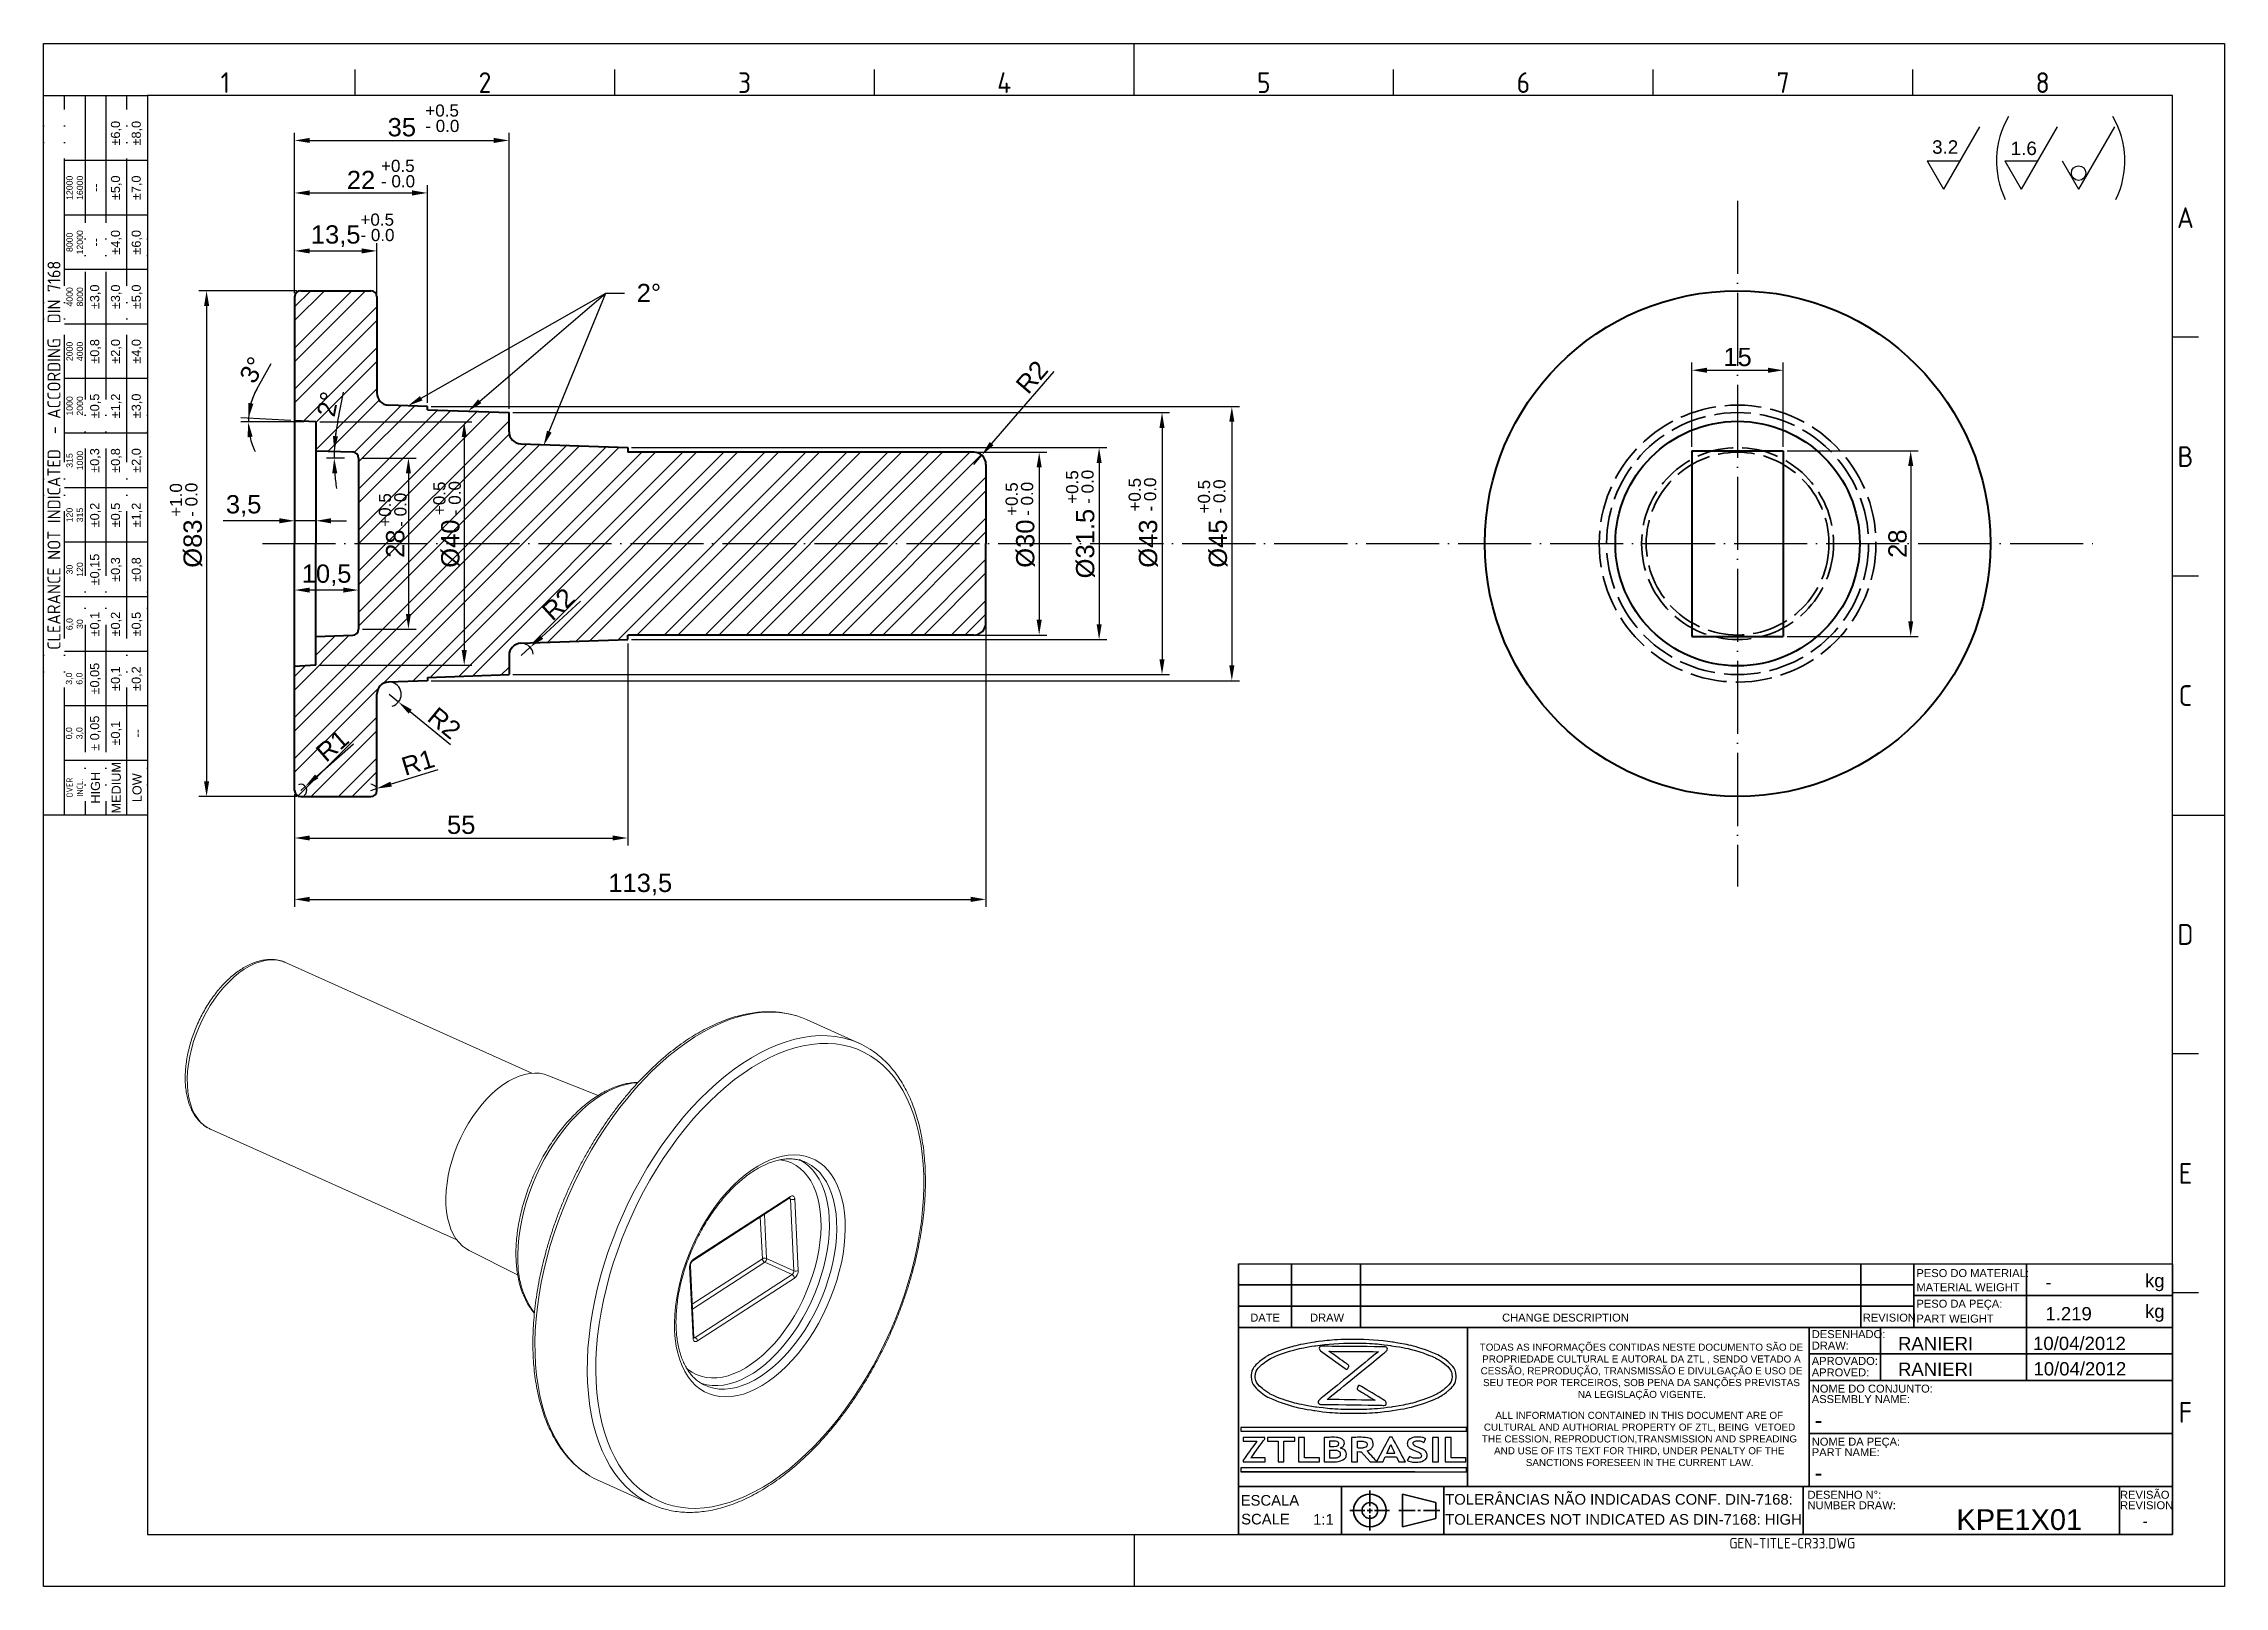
# Model space of a CAD drawing. Header units: millimetres. Extents: x 2458 to 3062, y 1125 to 1378.
# Drawn here: x 2458.4 to 2816.4, y 1125.3 to 1378.5 of the extents above; entities that cross this region are included whole.
import ezdxf
from ezdxf import colors
from ezdxf.entities.mleader import LeaderData, LeaderLine
from ezdxf.enums import TextEntityAlignment as Align
from ezdxf.math import Vec2, Vec3

# ---------------------------------------------------------------- set-up
doc = ezdxf.new("R2010")
doc.units = ezdxf.units.MM
for name, pattern in [('ACAD_ISO02W100', [15, 12, -3]), ('ACAD_ISO04W100', [30, 24, -3, 0, -3]), ('ACAD_ISO05W100', [33, 24, -3, 0, -3, 0, -3])]:
    doc.linetypes.add(name, pattern=pattern)
for name, color, linetype, lineweight in [('AM_0', 7, 'Continuous', 40), ('AM_4', 1, 'ACAD_ISO04W100', 25), ('AM_5', 3, 'Continuous', 25), ('AM_8', 40, 'ACAD_ISO02W100', 35), ('AM_BOR', 2, 'ACAD_ISO05W100', 35)]:
    doc.layers.add(name, color=color, linetype=linetype, lineweight=lineweight)
doc.layers.add('Camada 1', color=7, linetype='Continuous')
doc.styles.add('ACISOTS', font='isocp.shx', dxfattribs={"height": 1})
doc.styles.get("Standard").update_dxf_attribs({"font": 'arial.ttf'})
doc.dimstyles.new('ISO-25', dxfattribs={"dimtxt": 3, "dimasz": 2.5, "dimexe": 1.25, "dimexo": 0.625, "dimtad": 1, "dimtxsty": 'Standard', "dimcen": 2.5, "dimadec": 0, "dimazin": 0, "dimtfac": 1, "dimtmove": 0, "dimatfit": 3, "dimfxl": 1, "dimarcsym": 0})

msp = doc.modelspace()

# ---------------------------------------------------------------- texts
at = {"color": 0, "linetype": 'Continuous', "char_height": 1.1616, "attachment_point": 1}
for s, width, insert in [('\\pi0.20327;TODAS AS INFORMAÇÕES CONTIDAS NESTE DOCUMENTO SÃO DE \\P\\pi0.6054;PROPRIEDADE CULTURAL E AUTORAL DA ZTL , SENDO VETADO A \\P\\pi0.35739;CESSÃO, REPRODUÇÃO, TRANSMISSÃO E DIVULGAÇÃO E USO DE \\P\\pi0.75753;SEU TEOR POR TERCEIROS, SOB PENA DA SANÇÕES PREVISTAS \\P\\pi16.32;NA LEGISLAÇÃO VIGENTE.', 53.38691, (2693.955, 1165.13)), ('\\pi3.4323;ALL INFORMATION CONTAINED IN THIS DOCUMENT ARE OF \\P\\pi1.5378;CULTURAL AND AUTHORIAL PROPERTY OF ZTL, BEING  VETOED \\P\\pi1.2093;THE CESSION, REPRODUCTION,TRANSMISSION AND SPREADING \\P\\pi3.2128;AND USE OF ITS TEXT FOR THIRD, UNDER PENALTY OF THE \\P\\pi8.4151;SANCTIONS FORESEEN IN THE CURRENT LAW.', 54.03302, (2693.309, 1153.949))]:
    msp.add_mtext_dynamic_manual_height_columns(s, width=width, gutter_width=12.5, heights=[0], dxfattribs=dict(at, insert=insert))
at = {"layer": 'AM_5', "attachment_point": 1}
for s, width, insert, char_height in [('+0.5', 10.59946, (2521.059, 1368.498), 2), ('- 0.0', 10.59946, (2521.059, 1365.969), 2), ('3.2', 18.23779, (2768.441, 1362.612), 2.208), ('1.6', 18.23779, (2781.338, 1362.398), 2.208), ('+0.5', 10.59946, (2513.787, 1359.416), 2), ('- 0.0', 10.59946, (2513.787, 1356.887), 2), ('+0.5', 10.59946, (2510.411, 1350.593), 2), ('- 0.0', 10.59946, (2510.411, 1348.064), 2)]:
    msp.add_mtext_dynamic_manual_height_columns(s, width=width, gutter_width=12.5, heights=[0], dxfattribs=dict(at, insert=insert, char_height=char_height))
at = {"layer": 'AM_5', "char_height": 2, "attachment_point": 1, "rotation": 90}
for s, insert in [('+0.5', (2626.251, 1302.947)), ('- 0.0', (2628.78, 1302.947)), ('+0.5', (2636.522, 1301.683)), ('- 0.0', (2639.051, 1301.683)), ('- 0.0', (2650.429, 1301.368)), ('+1.0', (2479.118, 1300.827)), ('- 0.0', (2481.647, 1300.827)), ('+0.5', (2513.433, 1299.185)), ('- 0.0', (2515.962, 1299.185)), ('+0.5', (2522.358, 1301.096)), ('- 0.0', (2524.887, 1301.096)), ('+0.5', (2616.322, 1300.968)), ('- 0.0', (2618.851, 1300.968)), ('+0.5', (2647.9, 1301.368))]:
    msp.add_mtext_dynamic_manual_height_columns(s, width=10.59946, gutter_width=12.5, heights=[0], dxfattribs=dict(at, insert=insert))
at = {"layer": 'AM_8', "color": 0, "linetype": 'Continuous'}
for s, height, p in [('PESO DO MATERIAL:', 1.3068, (2765.863, 1176.055)), ('MATERIAL WEIGHT', 1.3068, (2765.863, 1173.741)), ('kg', 2.178, (2803.395, 1174.385)), ('PESO DA PEÇA:', 1.3068, (2765.863, 1171.033)), ('kg', 2.178, (2803.395, 1169.36)), ('DATE', 1.3068, (2656.495, 1168.748)), ('DRAW', 1.3068, (2666.313, 1168.748)), ('CHANGE DESCRIPTION', 1.3068, (2697.844, 1168.748)), ('DESENHADO:', 1.3068, (2748.682, 1166.039)), ('REVISION', 1.3068, (2757.057, 1168.748)), ('PART WEIGHT', 1.3068, (2765.863, 1168.594)), ('DRAW:', 1.3068, (2748.682, 1164.159)), ('APROVADO:', 1.3068, (2748.682, 1161.638)), ('APROVED:', 1.3068, (2748.682, 1159.758)), ('ASSEMBLY NAME:', 1.3068, (2748.682, 1155.378)), ('NOME DO CONJUNTO:', 1.3068, (2748.682, 1157.099)), ('NOME DA PEÇA:', 1.3068, (2748.682, 1148.387)), ('PART NAME:', 1.3068, (2748.682, 1146.666)), ('ESCALA', 1.7424, (2654.921, 1138.542)), ('TOLERÂNCIAS NÃO INDICADAS CONF. DIN-7168:', 1.7424, (2688.49, 1138.704)), ('DESENHO N%%d:', 1.3068, (2747.987, 1139.675)), ('NUMBER DRAW:', 1.3068, (2747.987, 1137.954)), ('REVISÃO', 1.3068, (2799.294, 1139.675)), ('REVISION', 1.3068, (2799.294, 1137.954)), ('SCALE', 1.7424, (2655.002, 1135.463)), ('1:1', 1.7424, (2666.815, 1135.415)), ('TOLERANCES NOT INDICATED AS DIN-7168: HIGH', 1.7424, (2688.49, 1135.415))]:
    msp.add_text(s, height=height, dxfattribs=at).set_placement(p)
for tag, p in [('-', (2787.041, 1175.227)), ('1.219', (2787.041, 1170.044))]:
    msp.add_attdef(tag, text='', height=2.178, dxfattribs=at).set_placement(p, align=Align.MIDDLE_LEFT)
for tag, p, height in [('RANIERI', (2762.838, 1164.056), 2.178), ('10/04/2012', (2785.01, 1164.082), 2.178), ('RANIERI', (2762.836, 1159.841), 2.178), ('10/04/2012', (2785.08, 1159.914), 2.178), ('-', (2749.174, 1151.267), 2.614), ('-', (2749.174, 1142.621), 2.614), ('KPE1X01', (2772.429, 1134.55), 3.407)]:
    msp.add_attdef(tag, p, '', height=height, dxfattribs=at)
msp.add_attdef('-', text='', height=1.704, dxfattribs=at).set_placement((2803.418, 1135.99), align=Align.MIDDLE_CENTER)
at = {"layer": 'AM_8', "color": 0, "linetype": 'Continuous', "style": 'ACISOTS'}
msp.add_attdef('GEN-TITLE-CR33.DWG', (2735.155, 1131.509), '', height=1.742, dxfattribs=at)

# ---------------------------------------------------------------- blocks, each defined once
blk = doc.blocks.new('A3 ZTL')
for p, q in [((19.57, 280.82), (19.57, 9.78)), ((401.17, 280.82), (19.57, 280.82)), ((401.17, 9.78), (401.17, 280.82)), ((19.57, 9.78), (401.17, 9.78))]:
    blk.add_line(p, q)
at = {"layer": 'AM_BOR', "color": 135, "linetype": 'Continuous', "lineweight": 25}
for p, q in [((0, 0), (0, 290.61)), ((0, 290.61), (410.96, 290.61)), ((410.96, 290.61), (410.96, 0)), ((410.96, 0), (0, 0))]:
    blk.add_line(p, q, dxfattribs=at)
at = {"layer": 'AM_BOR', "color": 135, "lineweight": 25}
for p, q in [((205.48, 280.82), (205.48, 290.61)), ((58.71, 280.82), (58.71, 285.71)), ((107.63, 280.82), (107.63, 285.71)), ((156.56, 280.82), (156.56, 285.71)), ((254.4, 280.82), (254.4, 285.71)), ((303.33, 280.82), (303.33, 285.71)), ((352.25, 280.82), (352.25, 285.71)), ((3.91, 145.3), (3.91, 280.82)), ((7.83, 280.82), (7.83, 145.3)), ((11.74, 280.82), (11.74, 145.3)), ((15.66, 145.3), (15.66, 280.82)), ((19.57, 268.59), (3.91, 268.59)), ((19.57, 258.32), (3.91, 258.32)), ((19.57, 248.04), (3.91, 248.04)), ((19.57, 237.77), (3.91, 237.77)), ((406.07, 235.32), (401.17, 235.32)), ((19.57, 227.5), (3.91, 227.5)), ((19.57, 217.22), (3.91, 217.22)), ((19.57, 206.95), (3.91, 206.95)), ((19.57, 196.67), (3.91, 196.67)), ((406.07, 190.31), (401.17, 190.31)), ((19.57, 186.4), (3.91, 186.4)), ((19.57, 176.13), (3.91, 176.13)), ((19.57, 165.85), (3.91, 165.85)), ((19.57, 155.58), (3.91, 155.58)), ((401.17, 145.3), (410.96, 145.3)), ((406.07, 100.29), (401.17, 100.29)), ((406.07, 55.28), (401.17, 55.28)), ((205.48, 9.78), (205.48, 0))]:
    blk.add_line(p, q, dxfattribs=at)
blk.add_lwpolyline([(19.57, 145.3), (0, 145.3), (0, 280.82), (19.57, 280.82)], close=True, dxfattribs=at)
at = {"layer": 'AM_BOR', "color": 135, "lineweight": 25, "style": 'ACISOTS'}
for s, p in [('1', (34.25, 283.27)), ('2', (83.17, 283.27)), ('3', (132.09, 283.27)), ('4', (181.02, 283.27)), ('5', (229.94, 283.27)), ('6', (278.86, 283.27)), ('7', (327.79, 283.27)), ('8', (376.71, 283.27)), ('A', (403.62, 257.83)), ('B', (403.62, 212.82)), ('C', (403.62, 167.81)), ('D', (403.62, 122.8)), ('E', (403.62, 77.79)), ('F', (403.62, 32.78))]:
    blk.add_text(s, height=3.91, dxfattribs=at).set_placement(p, align=Align.MIDDLE)
at = {"layer": 'AM_BOR', "color": 135, "lineweight": 25, "attachment_point": 5, "rotation": 90}
for s, insert, char_height, width in [('±6,0', (13.7, 273.73), 1.712, 10.274), ('±8,0', (17.61, 273.73), 1.712, 10.274), ('12000\\P16000', (5.87, 263.45), 1.174, 10.274), ('--', (9.78, 263.45), 1.712, 10.274), ('±5,0', (13.7, 263.45), 1.712, 10.274), ('±7,0', (17.61, 263.45), 1.712, 10.274), ('8000\\P12000', (5.87, 253.18), 1.174, 10.274), ('±4,0', (13.7, 253.18), 1.712, 10.274), ('±6,0', (17.61, 253.18), 1.712, 10.274), ('--', (9.78, 253.18), 1.712, 10.274), ('{\\Fisocp.shx|c0;CLEARANCE NOT INDICATED  - ACCORDING  DIN 7168}', (1.96, 213.06), 2.4462, 135.5186), ('4000\\P8000', (5.87, 242.91), 1.174, 10.274), ('±3,0', (9.78, 242.91), 1.712, 10.274), ('±3,0', (13.7, 242.91), 1.712, 10.274), ('±5,0', (17.61, 242.91), 1.712, 10.274), ('2000\\P4000', (5.87, 232.63), 1.174, 10.274), ('±0,8', (9.78, 232.63), 1.712, 10.274), ('±2,0', (13.7, 232.63), 1.712, 10.274), ('±4,0', (17.61, 232.63), 1.712, 10.274), ('1000\\P2000', (5.87, 222.36), 1.174, 10.274), ('±0,5', (9.78, 222.36), 1.712, 10.274), ('±1,2', (13.7, 222.36), 1.712, 10.274), ('±3,0', (17.61, 222.36), 1.712, 10.274), ('315\\P1000', (5.87, 212.08), 1.174, 10.274), ('±0,3', (9.78, 212.08), 1.712, 10.274), ('±0,8', (13.7, 212.08), 1.712, 10.274), ('±2,0', (17.61, 212.08), 1.712, 10.274), ('120\\P315', (5.87, 201.81), 1.174, 10.274), ('±0,2', (9.78, 201.81), 1.712, 10.274), ('±0,5', (13.7, 201.81), 1.712, 10.274), ('±1,2', (17.61, 201.81), 1.712, 10.274), ('±0,15', (9.78, 191.54), 1.712, 10.274), ('±0,3', (13.7, 191.54), 1.712, 10.274), ('±0,8', (17.61, 191.54), 1.712, 10.274), ('30\\P120', (5.87, 191.54), 1.174, 10.274), ('6,0\\P30', (5.87, 181.26), 1.174, 10.274), ('±0,1', (9.78, 181.26), 1.712, 10.274), ('±0,2', (13.7, 181.26), 1.712, 10.274), ('±0,5', (17.61, 181.26), 1.712, 10.274), ('±0,05', (9.78, 170.99), 1.712, 10.274), ('±0,1', (13.7, 170.99), 1.712, 10.274), ('±0,2', (17.61, 170.99), 1.712, 10.274), ('3,0\\P6,0', (5.87, 170.99), 1.174, 10.274), ('0,0\\P3,0', (5.87, 160.71), 1.174, 10.274), ('± 0,05', (9.78, 160.71), 1.712, 10.274), ('\\pt4.69206;±0,1', (13.7, 160.71), 1.7123, 10.274), ('--', (17.61, 160.71), 1.712, 10.274), ('{\\Fisocp.shx|c0;OVER\\PINCL.}', (5.87, 150.44), 1.1742, 10.274), ('HIGH', (9.78, 150.44), 1.712, 10.274), ('MEDIUM', (13.7, 150.44), 1.712, 10.274), ('LOW', (17.61, 150.44), 1.712, 10.274)]:
    blk.add_mtext(s, dxfattribs=dict(at, insert=insert, char_height=char_height, width=width))
blk = doc.blocks.new('*D54')
at = {"layer": 'AM_5', "color": 0, "lineweight": -2, "transparency": 16777216}
for p, q in [((2503.72, 1316.4), (2528.7, 1316.4)), ((2527.45, 1313.9), (2527.45, 1278.95)), ((2503.72, 1276.45), (2528.7, 1276.45))]:
    blk.add_line(p, q, dxfattribs=at)
at = {"layer": 'AM_5', "color": 0, "transparency": 16777216}
for points in [[(2527.03, 1313.9), (2527.86, 1313.9), (2527.45, 1316.4)], [(2527.03, 1278.95), (2527.86, 1278.95), (2527.45, 1276.45)]]:
    blk.add_solid(points, dxfattribs=at)
at = {"layer": 'Defpoints', "color": 0, "transparency": 16777216}
for p in [(2503.1, 1316.4), (2503.1, 1276.45), (2527.45, 1276.45)]:
    blk.add_point(p, dxfattribs=at)
at = {"layer": 'AM_5', "color": 0, "transparency": 16777216, "insert": (2525.21, 1296.42), "char_height": 3, "attachment_point": 5, "rotation": 90}
blk.add_mtext('%%C40', dxfattribs=at)
blk = doc.blocks.new('*D55')
at = {"layer": 'AM_5', "color": 0, "lineweight": -2, "transparency": 16777216}
for p, q in [((2510.72, 1310.46), (2519.54, 1310.46)), ((2518.29, 1307.96), (2518.29, 1284.89)), ((2510.72, 1282.39), (2519.54, 1282.39))]:
    blk.add_line(p, q, dxfattribs=at)
at = {"layer": 'AM_5', "color": 0, "transparency": 16777216}
for points in [[(2517.87, 1307.96), (2518.7, 1307.96), (2518.29, 1310.46)], [(2517.87, 1284.89), (2518.7, 1284.89), (2518.29, 1282.39)]]:
    blk.add_solid(points, dxfattribs=at)
at = {"layer": 'Defpoints', "color": 0, "transparency": 16777216}
for p in [(2510.1, 1310.46), (2510.1, 1282.39), (2518.29, 1282.39)]:
    blk.add_point(p, dxfattribs=at)
at = {"layer": 'AM_5', "color": 0, "transparency": 16777216, "insert": (2516.13, 1296.42), "char_height": 3, "attachment_point": 5, "rotation": 90}
blk.add_mtext('28', dxfattribs=at)
blk = doc.blocks.new('*D56')
at = {"layer": 'AM_5', "color": 0, "lineweight": -2, "transparency": 16777216}
for p, q in [((2506.69, 1316.53), (2507.62, 1321.3)), ((2507.77, 1310.46), (2504.85, 1310.46))]:
    blk.add_line(p, q, dxfattribs=at)
for start, end in [(168.9407, 178), (168.9478, 173.4739), (178, 180), (184.5261, 189.0522)]:
    blk.add_arc((2537.75, 1310.46), 31.66, start, end, dxfattribs=at)
at = {"layer": 'AM_5', "color": 0, "transparency": 16777216}
for points in [[(2506.72, 1314.03), (2505.89, 1314.09), (2506.12, 1311.56)], [(2505.78, 1307.94), (2506.61, 1307.98), (2506.1, 1310.46)]]:
    blk.add_solid(points, dxfattribs=at)
at = {"layer": 'Defpoints', "color": 0, "transparency": 16777216}
for p in [(2503.1, 1311.67), (2506.1, 1310.83), (2508.4, 1310.46), (2509.13, 1311.46), (2510.1, 1310.46)]:
    blk.add_point(p, dxfattribs=at)
at = {"layer": 'AM_5', "color": 0, "transparency": 16777216, "insert": (2505.06, 1319.32), "char_height": 3, "attachment_point": 5, "rotation": 78.9407}
blk.add_mtext('2°', dxfattribs=at)
blk = doc.blocks.new('*D57')
at = {"layer": 'AM_5', "color": 0, "lineweight": -2, "transparency": 16777216}
for p, q in [((2493.39, 1321.79), (2495.73, 1325.98)), ((2501.1, 1316.4), (2490.75, 1316.4)), ((2498.98, 1316.61), (2490.77, 1317.04))]:
    blk.add_line(p, q, dxfattribs=at)
for start, end in [(150.9671, 177), (151.1356, 164.0678), (177, 180), (192.9322, 205.8644)]:
    blk.add_arc((2503.1, 1316.4), 11.1, start, end, dxfattribs=at)
at = {"layer": 'AM_5', "color": 0, "transparency": 16777216}
for points in [[(2492.84, 1319.38), (2492.02, 1319.51), (2492.02, 1316.98)], [(2491.87, 1313.87), (2492.7, 1313.96), (2492, 1316.4)]]:
    blk.add_solid(points, dxfattribs=at)
at = {"layer": 'Defpoints', "color": 0, "transparency": 16777216}
for p in [(2492, 1316.59), (2499.6, 1316.58), (2501.73, 1316.4), (2503.1, 1316.4), (2503.1, 1316.4)]:
    blk.add_point(p, dxfattribs=at)
at = {"layer": 'AM_5', "color": 0, "transparency": 16777216, "insert": (2492.67, 1324.93), "char_height": 3, "attachment_point": 5, "rotation": 60.9671}
blk.add_mtext('3°', dxfattribs=at)
blk = doc.blocks.new('*D58')
at = {"layer": 'AM_5', "color": 0, "lineweight": -2, "transparency": 16777216}
for p, q in [((2497.1, 1300.17), (2487.87, 1300.17)), ((2499.6, 1300.8), (2499.6, 1301.42)), ((2503.1, 1300.17), (2499.6, 1300.17)), ((2503.1, 1300.8), (2503.1, 1301.42)), ((2505.6, 1300.17), (2508.1, 1300.17))]:
    blk.add_line(p, q, dxfattribs=at)
at = {"layer": 'AM_5', "color": 0, "transparency": 16777216}
for points in [[(2497.1, 1300.59), (2497.1, 1299.75), (2499.6, 1300.17)], [(2505.6, 1300.59), (2505.6, 1299.75), (2503.1, 1300.17)]]:
    blk.add_solid(points, dxfattribs=at)
at = {"layer": 'Defpoints', "color": 0, "transparency": 16777216}
for p in [(2499.6, 1300.17), (2499.6, 1300.17), (2503.1, 1300.17)]:
    blk.add_point(p, dxfattribs=at)
at = {"layer": 'AM_5', "color": 0, "transparency": 16777216, "insert": (2491.23, 1302.6), "char_height": 3, "attachment_point": 5}
blk.add_mtext('3,5', dxfattribs=at)
blk = doc.blocks.new('*D59')
at = {"layer": 'AM_5', "color": 0, "lineweight": -2, "transparency": 16777216}
for p, q in [((2499.6, 1289.42), (2499.6, 1290.05)), ((2510.1, 1289.42), (2510.1, 1290.05)), ((2507.6, 1288.8), (2502.1, 1288.8))]:
    blk.add_line(p, q, dxfattribs=at)
at = {"layer": 'AM_5', "color": 0, "transparency": 16777216}
for points in [[(2502.1, 1289.21), (2502.1, 1288.38), (2499.6, 1288.8)], [(2507.6, 1289.21), (2507.6, 1288.38), (2510.1, 1288.8)]]:
    blk.add_solid(points, dxfattribs=at)
at = {"layer": 'Defpoints', "color": 0, "transparency": 16777216}
for p in [(2499.6, 1288.8), (2499.6, 1288.8), (2510.1, 1288.8)]:
    blk.add_point(p, dxfattribs=at)
at = {"layer": 'AM_5', "color": 0, "transparency": 16777216, "insert": (2504.85, 1291.22), "char_height": 3, "attachment_point": 5}
blk.add_mtext('10,5', dxfattribs=at)
blk = doc.blocks.new('*D60')
at = {"layer": 'AM_5', "color": 0, "lineweight": -2, "transparency": 16777216}
for p, q in [((2499.97, 1337.92), (2483.9, 1337.92)), ((2485.15, 1335.42), (2485.15, 1257.42)), ((2499.97, 1254.92), (2483.9, 1254.92))]:
    blk.add_line(p, q, dxfattribs=at)
at = {"layer": 'AM_5', "color": 0, "transparency": 16777216}
for points in [[(2484.73, 1335.42), (2485.57, 1335.42), (2485.15, 1337.92)], [(2484.73, 1257.42), (2485.57, 1257.42), (2485.15, 1254.92)]]:
    blk.add_solid(points, dxfattribs=at)
at = {"layer": 'Defpoints', "color": 0, "transparency": 16777216}
for p in [(2500.6, 1337.92), (2485.15, 1254.92), (2500.6, 1254.92)]:
    blk.add_point(p, dxfattribs=at)
at = {"layer": 'AM_5', "color": 0, "transparency": 16777216, "insert": (2482.91, 1296.42), "char_height": 3, "attachment_point": 5, "rotation": 90}
blk.add_mtext('%%C83', dxfattribs=at)
blk = doc.blocks.new('*D61')
at = {"layer": 'AM_5', "color": 0, "lineweight": -2, "transparency": 16777216}
for p, q in [((2499.6, 1337.55), (2499.6, 1345.71)), ((2502.1, 1344.46), (2510.6, 1344.46)), ((2513.1, 1337.55), (2513.1, 1345.71))]:
    blk.add_line(p, q, dxfattribs=at)
at = {"layer": 'AM_5', "color": 0, "transparency": 16777216}
for points in [[(2502.1, 1344.87), (2502.1, 1344.04), (2499.6, 1344.46)], [(2510.6, 1344.87), (2510.6, 1344.04), (2513.1, 1344.46)]]:
    blk.add_solid(points, dxfattribs=at)
at = {"layer": 'Defpoints', "color": 0, "transparency": 16777216}
for p in [(2513.1, 1344.46), (2499.6, 1336.92), (2513.1, 1336.92)]:
    blk.add_point(p, dxfattribs=at)
at = {"layer": 'AM_5', "color": 0, "transparency": 16777216, "insert": (2506.35, 1346.88), "char_height": 3, "attachment_point": 5}
blk.add_mtext('13,5', dxfattribs=at)
blk = doc.blocks.new('*D62')
at = {"layer": 'AM_5', "color": 0, "lineweight": -2, "transparency": 16777216}
for p, q in [((2499.6, 1337.55), (2499.6, 1355.22)), ((2502.1, 1353.97), (2518.9, 1353.97)), ((2521.4, 1319.55), (2521.4, 1355.22))]:
    blk.add_line(p, q, dxfattribs=at)
at = {"layer": 'AM_5', "color": 0, "transparency": 16777216}
for points in [[(2502.1, 1354.39), (2502.1, 1353.55), (2499.6, 1353.97)], [(2518.9, 1354.39), (2518.9, 1353.55), (2521.4, 1353.97)]]:
    blk.add_solid(points, dxfattribs=at)
at = {"layer": 'Defpoints', "color": 0, "transparency": 16777216}
for p in [(2521.4, 1353.97), (2499.6, 1336.92), (2521.4, 1318.92)]:
    blk.add_point(p, dxfattribs=at)
at = {"layer": 'AM_5', "color": 0, "transparency": 16777216, "insert": (2510.5, 1356.1), "char_height": 3, "attachment_point": 5}
blk.add_mtext('22', dxfattribs=at)
blk = doc.blocks.new('*D63')
at = {"layer": 'AM_5', "color": 0, "lineweight": -2, "transparency": 16777216}
for p, q in [((2499.6, 1337.55), (2499.6, 1363.84)), ((2502.1, 1362.59), (2532.3, 1362.59)), ((2534.8, 1318.55), (2534.8, 1363.84))]:
    blk.add_line(p, q, dxfattribs=at)
at = {"layer": 'AM_5', "color": 0, "transparency": 16777216}
for points in [[(2502.1, 1363), (2502.1, 1362.17), (2499.6, 1362.59)], [(2532.3, 1363), (2532.3, 1362.17), (2534.8, 1362.59)]]:
    blk.add_solid(points, dxfattribs=at)
at = {"layer": 'Defpoints', "color": 0, "transparency": 16777216}
for p in [(2534.8, 1362.59), (2499.6, 1336.92), (2534.8, 1317.92)]:
    blk.add_point(p, dxfattribs=at)
at = {"layer": 'AM_5', "color": 0, "transparency": 16777216, "insert": (2517.2, 1364.74), "char_height": 3, "attachment_point": 5}
blk.add_mtext('35', dxfattribs=at)
blk = doc.blocks.new('*D64')
at = {"layer": 'AM_5', "color": 0, "lineweight": -2, "transparency": 16777216}
for p, q in [((2554.3, 1280.05), (2554.3, 1246.86)), ((2499.6, 1255.3), (2499.6, 1246.86)), ((2502.1, 1248.11), (2551.8, 1248.11))]:
    blk.add_line(p, q, dxfattribs=at)
at = {"layer": 'AM_5', "color": 0, "transparency": 16777216}
for points in [[(2502.1, 1248.53), (2502.1, 1247.7), (2499.6, 1248.11)], [(2551.8, 1248.53), (2551.8, 1247.7), (2554.3, 1248.11)]]:
    blk.add_solid(points, dxfattribs=at)
at = {"layer": 'Defpoints', "color": 0, "transparency": 16777216}
for p in [(2554.3, 1280.67), (2499.6, 1255.92), (2554.3, 1248.11)]:
    blk.add_point(p, dxfattribs=at)
at = {"layer": 'AM_5', "color": 0, "transparency": 16777216, "insert": (2526.95, 1250.26), "char_height": 3, "attachment_point": 5}
blk.add_mtext('55', dxfattribs=at)
blk = doc.blocks.new('*D65')
at = {"layer": 'AM_5', "color": 0, "lineweight": -2, "transparency": 16777216}
for p, q in [((2613.1, 1282.8), (2613.1, 1236.79)), ((2499.6, 1255.3), (2499.6, 1236.79)), ((2502.1, 1238.04), (2610.6, 1238.04))]:
    blk.add_line(p, q, dxfattribs=at)
at = {"layer": 'AM_5', "color": 0, "transparency": 16777216}
for points in [[(2502.1, 1238.46), (2502.1, 1237.62), (2499.6, 1238.04)], [(2610.6, 1238.46), (2610.6, 1237.62), (2613.1, 1238.04)]]:
    blk.add_solid(points, dxfattribs=at)
at = {"layer": 'Defpoints', "color": 0, "transparency": 16777216}
for p in [(2613.1, 1283.42), (2499.6, 1255.92), (2613.1, 1238.04)]:
    blk.add_point(p, dxfattribs=at)
at = {"layer": 'AM_5', "color": 0, "transparency": 16777216, "insert": (2556.35, 1240.47), "char_height": 3, "attachment_point": 5}
blk.add_mtext('113,5', dxfattribs=at)
blk = doc.blocks.new('*D66')
at = {"layer": 'AM_5', "color": 0, "lineweight": -2, "transparency": 16777216}
for p, q in [((2522.02, 1318.92), (2654.72, 1318.92)), ((2653.47, 1316.42), (2653.47, 1276.42)), ((2522.02, 1273.92), (2654.72, 1273.92))]:
    blk.add_line(p, q, dxfattribs=at)
at = {"layer": 'AM_5', "color": 0, "transparency": 16777216}
for points in [[(2653.05, 1316.42), (2653.88, 1316.42), (2653.47, 1318.92)], [(2653.05, 1276.42), (2653.88, 1276.42), (2653.47, 1273.92)]]:
    blk.add_solid(points, dxfattribs=at)
at = {"layer": 'Defpoints', "color": 0, "transparency": 16777216}
for p in [(2521.4, 1318.92), (2521.4, 1273.92), (2653.47, 1273.92)]:
    blk.add_point(p, dxfattribs=at)
at = {"layer": 'AM_5', "color": 0, "transparency": 16777216, "insert": (2651.23, 1296.42), "char_height": 3, "attachment_point": 5, "rotation": 90}
blk.add_mtext('%%C45', dxfattribs=at)
blk = doc.blocks.new('*D67')
at = {"layer": 'AM_5', "color": 0, "lineweight": -2, "transparency": 16777216}
for p, q in [((2535.42, 1317.92), (2643.26, 1317.92)), ((2642.01, 1315.42), (2642.01, 1277.42)), ((2535.42, 1274.92), (2643.26, 1274.92))]:
    blk.add_line(p, q, dxfattribs=at)
at = {"layer": 'AM_5', "color": 0, "transparency": 16777216}
for points in [[(2641.59, 1315.42), (2642.42, 1315.42), (2642.01, 1317.92)], [(2641.59, 1277.42), (2642.42, 1277.42), (2642.01, 1274.92)]]:
    blk.add_solid(points, dxfattribs=at)
at = {"layer": 'Defpoints', "color": 0, "transparency": 16777216}
for p in [(2534.8, 1317.92), (2534.8, 1274.92), (2642.01, 1274.92)]:
    blk.add_point(p, dxfattribs=at)
at = {"layer": 'AM_5', "color": 0, "transparency": 16777216, "insert": (2639.77, 1296.42), "char_height": 3, "attachment_point": 5, "rotation": 90}
blk.add_mtext('%%C43', dxfattribs=at)
blk = doc.blocks.new('*D68')
at = {"layer": 'AM_5', "color": 0, "lineweight": -2, "transparency": 16777216}
for p, q in [((2554.92, 1312.17), (2632.93, 1312.17)), ((2631.68, 1309.67), (2631.68, 1283.17)), ((2554.92, 1280.67), (2632.93, 1280.67))]:
    blk.add_line(p, q, dxfattribs=at)
at = {"layer": 'AM_5', "color": 0, "transparency": 16777216}
for points in [[(2631.27, 1309.67), (2632.1, 1309.67), (2631.68, 1312.17)], [(2631.27, 1283.17), (2632.1, 1283.17), (2631.68, 1280.67)]]:
    blk.add_solid(points, dxfattribs=at)
at = {"layer": 'Defpoints', "color": 0, "transparency": 16777216}
for p in [(2554.3, 1312.17), (2554.3, 1280.67), (2631.68, 1280.67)]:
    blk.add_point(p, dxfattribs=at)
at = {"layer": 'AM_5', "color": 0, "transparency": 16777216, "insert": (2629.44, 1296.42), "char_height": 3, "attachment_point": 5, "rotation": 90}
blk.add_mtext('%%C31.5', dxfattribs=at)
blk = doc.blocks.new('*D69')
at = {"layer": 'AM_5', "color": 0, "lineweight": -2, "transparency": 16777216}
for p, q in [((2611.72, 1311.42), (2623.09, 1311.42)), ((2621.84, 1308.92), (2621.84, 1283.92)), ((2611.72, 1281.42), (2623.09, 1281.42))]:
    blk.add_line(p, q, dxfattribs=at)
at = {"layer": 'AM_5', "color": 0, "transparency": 16777216}
for points in [[(2621.42, 1308.92), (2622.25, 1308.92), (2621.84, 1311.42)], [(2621.42, 1283.92), (2622.25, 1283.92), (2621.84, 1281.42)]]:
    blk.add_solid(points, dxfattribs=at)
at = {"layer": 'Defpoints', "color": 0, "transparency": 16777216}
for p in [(2611.1, 1311.42), (2611.1, 1281.42), (2621.84, 1281.42)]:
    blk.add_point(p, dxfattribs=at)
at = {"layer": 'AM_5', "color": 0, "transparency": 16777216, "insert": (2619.6, 1296.42), "char_height": 3, "attachment_point": 5, "rotation": 90}
blk.add_mtext('%%C30', dxfattribs=at)
blk = doc.blocks.new('*D70')
at = {"layer": 'AM_5', "color": 0, "lineweight": -2, "transparency": 16777216}
for p, q in [((2546.56, 1286.96), (2540.13, 1281.09)), ((2536.8, 1278.06), (2538.28, 1279.41))]:
    blk.add_line(p, q, dxfattribs=at)
blk.add_arc((2536.8, 1278.06), 2, 6.5312, 74.0951, dxfattribs=at)
at = {"layer": 'AM_5', "color": 0, "transparency": 16777216}
blk.add_solid([(2539.85, 1281.4), (2540.41, 1280.79), (2538.28, 1279.41)], dxfattribs=at)
at = {"layer": 'Defpoints', "color": 0, "transparency": 16777216}
for p in [(2538.28, 1279.41), (2536.8, 1278.06)]:
    blk.add_point(p, dxfattribs=at)
at = {"layer": 'AM_5', "color": 0, "transparency": 16777216, "insert": (2542.89, 1286.49), "char_height": 3, "attachment_point": 5, "rotation": 42.3411}
blk.add_mtext('R2', dxfattribs=at)
blk = doc.blocks.new('*D71')
at = {"layer": 'AM_5', "color": 0, "lineweight": -2, "transparency": 16777216}
for p, q in [((2515.1, 1271.7), (2516.64, 1270.43)), ((2525.17, 1263.4), (2518.57, 1268.84))]:
    blk.add_line(p, q, dxfattribs=at)
blk.add_arc((2515.1, 1271.7), 2, 284.6757, 74.0951, dxfattribs=at)
at = {"layer": 'AM_5', "color": 0, "transparency": 16777216}
blk.add_solid([(2518.84, 1269.16), (2518.31, 1268.52), (2516.64, 1270.43)], dxfattribs=at)
at = {"layer": 'Defpoints', "color": 0, "transparency": 16777216}
for p in [(2515.1, 1271.7), (2516.64, 1270.43)]:
    blk.add_point(p, dxfattribs=at)
at = {"layer": 'AM_5', "color": 0, "transparency": 16777216, "insert": (2524.19, 1266.97), "char_height": 3, "attachment_point": 5, "rotation": 320.4855}
blk.add_mtext('R2', dxfattribs=at)
blk = doc.blocks.new('*D72')
at = {"layer": 'AM_5', "color": 0, "lineweight": -2, "transparency": 16777216}
for p, q in [((2523.1, 1259.29), (2515.45, 1256.95)), ((2512.1, 1255.92), (2513.06, 1256.22))]:
    blk.add_line(p, q, dxfattribs=at)
blk.add_arc((2512.1, 1255.92), 1, 35.8099, 88.6326, dxfattribs=at)
at = {"layer": 'AM_5', "color": 0, "transparency": 16777216}
blk.add_solid([(2515.32, 1257.35), (2515.57, 1256.55), (2513.06, 1256.22)], dxfattribs=at)
at = {"layer": 'Defpoints', "color": 0, "transparency": 16777216}
for p in [(2512.1, 1255.92), (2513.06, 1256.22)]:
    blk.add_point(p, dxfattribs=at)
at = {"layer": 'AM_5', "color": 0, "transparency": 16777216, "insert": (2519.85, 1260.52), "char_height": 3, "attachment_point": 5, "rotation": 17.0128}
blk.add_mtext('R1', dxfattribs=at)
blk = doc.blocks.new('*D73')
at = {"layer": 'AM_5', "color": 0, "lineweight": -2, "transparency": 16777216}
for p, q in [((2509.27, 1263.49), (2503.24, 1258.23)), ((2500.6, 1255.92), (2501.35, 1256.58))]:
    blk.add_line(p, q, dxfattribs=at)
blk.add_arc((2500.6, 1255.92), 1, 305.8099, 112.7228, dxfattribs=at)
at = {"layer": 'AM_5', "color": 0, "transparency": 16777216}
blk.add_solid([(2502.96, 1258.54), (2503.51, 1257.91), (2501.35, 1256.58)], dxfattribs=at)
at = {"layer": 'Defpoints', "color": 0, "transparency": 16777216}
for p in [(2500.6, 1255.92), (2501.35, 1256.58)]:
    blk.add_point(p, dxfattribs=at)
at = {"layer": 'AM_5', "color": 0, "transparency": 16777216, "insert": (2505.8, 1263.29), "char_height": 3, "attachment_point": 5, "rotation": 41.1031}
blk.add_mtext('R1', dxfattribs=at)
blk = doc.blocks.new('*D74')
at = {"layer": 'AM_5', "color": 0, "lineweight": -2, "transparency": 16777216}
for p, q in [((2624.24, 1324.67), (2614.04, 1312.83)), ((2611.1, 1309.42), (2612.41, 1310.94))]:
    blk.add_line(p, q, dxfattribs=at)
at = {"layer": 'AM_5', "color": 0, "transparency": 16777216}
blk.add_solid([(2613.72, 1313.11), (2614.35, 1312.56), (2612.41, 1310.94)], dxfattribs=at)
at = {"layer": 'Defpoints', "color": 0, "transparency": 16777216}
for p in [(2612.41, 1310.94), (2611.1, 1309.42)]:
    blk.add_point(p, dxfattribs=at)
at = {"layer": 'AM_5', "color": 0, "transparency": 16777216, "insert": (2620.64, 1323.76), "char_height": 3, "attachment_point": 5, "rotation": 49.2447}
blk.add_mtext('R2', dxfattribs=at)
blk = doc.blocks.new('*D76')
at = {"layer": 'AM_5', "color": 0, "lineweight": -2, "transparency": 16777216}
for p, q in [((2729, 1312.29), (2729, 1326.12)), ((2731.5, 1324.87), (2741.5, 1324.87)), ((2744, 1312.29), (2744, 1326.12))]:
    blk.add_line(p, q, dxfattribs=at)
at = {"layer": 'AM_5', "color": 0, "transparency": 16777216}
for points in [[(2731.5, 1325.29), (2731.5, 1324.45), (2729, 1324.87)], [(2741.5, 1325.29), (2741.5, 1324.45), (2744, 1324.87)]]:
    blk.add_solid(points, dxfattribs=at)
at = {"layer": 'Defpoints', "color": 0, "transparency": 16777216}
for p in [(2744, 1324.87), (2729, 1311.67), (2744, 1311.67)]:
    blk.add_point(p, dxfattribs=at)
at = {"layer": 'AM_5', "color": 0, "transparency": 16777216, "insert": (2736.5, 1327.03), "char_height": 3, "attachment_point": 5}
blk.add_mtext('15', dxfattribs=at)
blk = doc.blocks.new('*D77')
at = {"layer": 'AM_5', "color": 0, "lineweight": -2, "transparency": 16777216}
for p, q in [((2744.62, 1311.67), (2766.17, 1311.67)), ((2764.92, 1309.17), (2764.92, 1283.68)), ((2744.62, 1281.18), (2766.17, 1281.18))]:
    blk.add_line(p, q, dxfattribs=at)
at = {"layer": 'AM_5', "color": 0, "transparency": 16777216}
for points in [[(2764.51, 1309.17), (2765.34, 1309.17), (2764.92, 1311.67)], [(2764.51, 1283.68), (2765.34, 1283.68), (2764.92, 1281.18)]]:
    blk.add_solid(points, dxfattribs=at)
at = {"layer": 'Defpoints', "color": 0, "transparency": 16777216}
for p in [(2744, 1311.67), (2744, 1281.18), (2764.92, 1281.18)]:
    blk.add_point(p, dxfattribs=at)
at = {"layer": 'AM_5', "color": 0, "transparency": 16777216, "insert": (2762.77, 1296.42), "char_height": 3, "attachment_point": 5, "rotation": 90}
blk.add_mtext('28', dxfattribs=at)

# ---------------------------------------------------------------- dimensions: what is measured, and where the dimension line sits
at = {"layer": 'AM_5'}
for base, p1, p2, text, picture, middle in [((2534.8, 1362.587), (2499.6, 1336.924), (2534.8, 1317.924), '35', '*D63', (2517.2, 1364.745)), ((2521.4, 1353.971), (2499.6, 1336.924), (2521.4, 1318.924), '22', '*D62', (2510.5, 1356.102)), ((2554.3, 1248.112), (2499.6, 1255.924), (2554.3, 1280.674), '55', '*D64', (2526.95, 1250.263))]:
    dim = msp.add_linear_dim(base=base, p1=p1, p2=p2, text=text, dimstyle='ISO-25', dxfattribs=at)
    dim.commit()
    dim.dimension.update_dxf_attribs({"geometry": picture, "text_midpoint": middle})
for base, p1, p2, picture, middle in [((2513.1, 1344.456), (2499.6, 1336.924), (2513.1, 1336.924), '*D61', (2506.35, 1346.884)), ((2743.998, 1324.871), (2728.998, 1311.669), (2743.998, 1311.669), '*D76', (2736.498, 1327.028)), ((2499.6, 1300.172), (2503.1, 1300.172), (2499.6, 1300.172), '*D58', (2491.234, 1302.599)), ((2499.6, 1288.796), (2510.1, 1288.796), (2499.6, 1288.796), '*D59', (2504.85, 1291.224)), ((2613.1, 1238.041), (2499.6, 1255.924), (2613.1, 1283.424), '*D65', (2556.35, 1240.469))]:
    dim = msp.add_linear_dim(base=base, p1=p1, p2=p2, dimstyle='ISO-25', dxfattribs=at)
    dim.commit()
    dim.dimension.update_dxf_attribs({"geometry": picture, "text_midpoint": middle})
for base, p1, p2, text, picture, middle in [((2485.149, 1254.924), (2500.6, 1337.924), (2500.6, 1254.924), '%%C83', '*D60', (2482.908, 1296.424)), ((2653.468, 1273.924), (2521.4, 1318.924), (2521.4, 1273.924), '%%C45', '*D66', (2651.227, 1296.424)), ((2642.006, 1274.924), (2534.8, 1317.924), (2534.8, 1274.924), '%%C43', '*D67', (2639.765, 1296.424)), ((2527.446, 1276.451), (2503.1, 1316.398), (2503.1, 1276.451), '%%C40', '*D54', (2525.205, 1296.424)), ((2518.285, 1282.39), (2510.1, 1310.459), (2510.1, 1282.39), '28', '*D55', (2516.129, 1296.424)), ((2631.683, 1280.674), (2554.3, 1312.174), (2554.3, 1280.674), '%%C31.5', '*D68', (2629.442, 1296.424)), ((2621.837, 1281.424), (2611.1, 1311.424), (2611.1, 1281.424), '%%C30', '*D69', (2619.597, 1296.424)), ((2764.923, 1281.18), (2743.998, 1311.669), (2743.998, 1281.18), '28', '*D77', (2762.766, 1296.424))]:
    dim = msp.add_linear_dim(base=base, p1=p1, p2=p2, angle=90, text=text, dimstyle='ISO-25', dxfattribs=at)
    dim.commit()
    dim.dimension.update_dxf_attribs({"geometry": picture, "text_midpoint": middle})
for base, line1, line2, picture, middle in [((2492.002, 1316.592), ((2503.1, 1316.398), (2499.6, 1316.582)), ((2503.1, 1316.398), (2501.726, 1316.398)), '*D57', (2492.674, 1324.932)), ((2506.1, 1310.827), ((2503.1, 1311.669), (2509.135, 1311.458)), ((2510.1, 1310.459), (2508.396, 1310.459)), '*D56', (2505.06, 1319.323))]:
    dim = msp.add_angular_dim_2l(base=base, line1=line1, line2=line2, dimstyle='ISO-25', dxfattribs=at)
    dim.commit()
    dim.dimension.update_dxf_attribs({"geometry": picture, "text_midpoint": middle})
for center, mpoint, picture, middle in [((2611.1, 1309.424), (2612.405, 1310.939), '*D74', (2622.259, 1322.373)), ((2536.8, 1278.062), (2538.278, 1279.409), '*D70', (2544.324, 1284.919))]:
    dim = msp.add_radius_dim(center=center, mpoint=mpoint, dimstyle='ISO-25', dxfattribs=at)
    dim.commit()
    dim.dimension.update_dxf_attribs({"geometry": picture, "text_midpoint": middle, "dimtype": 164})
for center, mpoint, picture, middle in [((2515.1, 1271.703), (2516.643, 1270.431), '*D71', (2524.192, 1266.966)), ((2500.6, 1255.924), (2501.353, 1256.582), '*D73', (2505.795, 1263.286)), ((2512.1, 1255.924), (2513.056, 1256.217), '*D72', (2519.847, 1260.524))]:
    dim = msp.add_radius_dim(center=center, mpoint=mpoint, dimstyle='ISO-25', dxfattribs=at)
    dim.commit()
    dim.dimension.update_dxf_attribs({"geometry": picture, "text_midpoint": middle})

# ---------------------------------------------------------------- hatches: boundary and pattern name
at = {"layer": 'AM_5'}
h = msp.add_hatch(dxfattribs=at)
h.set_pattern_fill('ANSI32', color=256, scale=0.5)
h.set_pattern_definition([(45, (-899.9907, 16.842), (-3.367596, 3.367596), []), (45, (-897.7456, 16.842), (-3.367596, 3.367596), [])])
h.paths.add_polyline_path([(2613.1, 1309.424, 0.4142136), (2611.1, 1311.424), (2554.3, 1311.424), (2554.3, 1312.174), (2536.73, 1312.788, -0.4040262), (2534.8, 1314.787), (2534.8, 1317.924), (2521.4, 1318.392), (2521.4, 1318.924), (2515.03, 1319.147, -0.4040262), (2513.1, 1321.146), (2513.1, 1336.924, 0.4142136), (2512.1, 1337.924), (2500.6, 1337.924, 0.4142136), (2499.6, 1336.924), (2499.6, 1316.582), (2503.1, 1316.398), (2503.1, 1311.669), (2509.135, 1311.458, -0.4040262), (2510.1, 1310.459), (2510.1, 1296.424), (2613.1, 1296.424)])
h.paths.add_polyline_path([(2613.1, 1296.424), (2510.1, 1296.424), (2510.1, 1282.39, -0.4040262), (2509.135, 1281.391), (2503.1, 1281.18), (2503.1, 1276.451), (2499.6, 1276.267), (2499.6, 1255.924, 0.4142136), (2500.6, 1254.924), (2512.1, 1254.924, 0.4142136), (2513.1, 1255.924), (2513.1, 1271.703, -0.4040262), (2515.03, 1273.702), (2521.4, 1273.924), (2521.4, 1274.457), (2534.8, 1274.924), (2534.8, 1278.062, -0.4040262), (2536.73, 1280.061), (2554.3, 1280.674), (2554.3, 1281.424), (2611.1, 1281.424, 0.4142136), (2613.1, 1283.424)])
h.paths.add_polyline_path([(2528.338, 1291.729), (2528.338, 1301.151), (2522.156, 1301.151), (2522.156, 1291.729)], flags=9)
h.paths.add_polyline_path([(2519.247, 1293.374), (2519.247, 1299.536), (2513.065, 1299.536), (2513.065, 1293.374)], flags=9)
h.paths.add_polyline_path([(2507.633, 1316.094), (2508.689, 1321.498), (2502.622, 1322.684), (2501.565, 1317.279)], flags=24)
h.paths.add_polyline_path([(2519.062, 1298.596), (2519.062, 1305.187), (2514.941, 1305.187), (2514.941, 1298.596)], flags=24)
h.paths.add_polyline_path([(2516.533, 1298.529), (2516.533, 1305.045), (2512.412, 1305.045), (2512.412, 1298.529)], flags=24)
h.paths.add_polyline_path([(2527.987, 1300.507), (2527.987, 1307.098), (2523.866, 1307.098), (2523.866, 1300.507)], flags=24)
h.paths.add_polyline_path([(2525.458, 1300.44), (2525.458, 1306.956), (2521.337, 1306.956), (2521.337, 1300.44)], flags=24)
h.paths.add_polyline_path([(2542.432, 1281.824), (2547.501, 1286.443), (2543.337, 1291.012), (2538.268, 1286.393)], flags=24)
h.paths.add_polyline_path([(2505.444, 1258.807), (2510.612, 1263.315), (2506.547, 1267.973), (2501.38, 1263.465)], flags=24)

# ---------------------------------------------------------------- linework, layer by layer
at = {"color": 7, "linetype": 'Continuous', "lineweight": 15}
for p, q in [((2538.53, 1209.517), (2498.094, 1227.676)), ((2592.237, 1214.446), (2583.647, 1218.304)), ((2549.433, 1205.854), (2541.148, 1209.158)), ((2485.752, 1200.333), (2485.804, 1200.309)), ((2485.804, 1200.309), (2526.239, 1182.15)), ((2583.231, 1195.013), (2583.193, 1195.028)), ((2564.973, 1178.726), (2580.899, 1189.039)), ((2565.075, 1178.978), (2581.001, 1189.291)), ((2581.578, 1177.098), (2581, 1188.835)), ((2581.706, 1188.882), (2582.283, 1177.146)), ((2528.247, 1180.431), (2536.215, 1176.436)), ((2581.267, 1176.464), (2576.785, 1178.477)), ((2577.096, 1179.111), (2581.578, 1177.098)), ((2565.03, 1165.973), (2564.453, 1177.71)), ((2565.156, 1166.165), (2564.579, 1177.902)), ((2565.341, 1166.151), (2581.267, 1176.464)), ((2581.661, 1175.877), (2565.735, 1165.564)), ((2549.643, 1142.589), (2558.233, 1138.731))]:
    msp.add_line(p, q, dxfattribs=at)
at = {"color": 8, "linetype": 'Continuous', "lineweight": 15}
for p, q in [((2581, 1188.835), (2580.755, 1188.945)), ((2576.391, 1179.064), (2576.054, 1185.902)), ((2576.74, 1186.346), (2577.096, 1179.111)), ((2564.888, 1171.615), (2576.391, 1179.064)), ((2576.785, 1178.477), (2564.928, 1170.799)), ((2565.152, 1166.236), (2565.341, 1166.151))]:
    msp.add_line(p, q, dxfattribs=at)
at = {"linetype": 'Continuous'}
msp.add_line((2654.566, 1178.253), (2807.897, 1178.253), dxfattribs=at)
at = {"color": 8, "linetype": 'Continuous', "lineweight": 15, "flags": 128}
for points in [[(2498.094, 1227.676), (2497.873, 1227.769), (2497.151, 1227.991), (2496.39, 1228.106), (2495.595, 1228.114), (2494.772, 1228.014), (2493.927, 1227.808), (2493.068, 1227.496), (2492.2, 1227.082), (2491.33, 1226.568), (2490.465, 1225.958), (2489.611, 1225.258), (2488.775, 1224.471), (2487.963, 1223.605), (2487.181, 1222.666), (2486.436, 1221.66), (2485.733, 1220.597), (2485.077, 1219.483), (2484.473, 1218.327), (2483.926, 1217.138), (2483.44, 1215.926), (2483.019, 1214.698), (2482.666, 1213.465), (2482.384, 1212.237), (2482.174, 1211.021), (2482.039, 1209.829), (2481.979, 1208.668), (2481.995, 1207.547), (2482.087, 1206.476), (2482.254, 1205.461), (2482.494, 1204.512), (2482.807, 1203.635), (2483.189, 1202.837), (2483.638, 1202.123), (2484.15, 1201.5), (2484.721, 1200.972), (2485.348, 1200.543), (2485.752, 1200.333)], [(2581.883, 1218.955), (2581.628, 1219.027), (2580.405, 1219.303), (2579.146, 1219.475), (2577.852, 1219.541), (2576.528, 1219.502), (2575.178, 1219.357), (2573.804, 1219.108), (2572.412, 1218.754), (2571.003, 1218.298), (2569.583, 1217.739), (2568.155, 1217.079), (2566.723, 1216.321), (2565.291, 1215.466), (2563.863, 1214.517), (2562.442, 1213.476), (2561.032, 1212.346), (2559.637, 1211.129), (2558.261, 1209.83), (2556.908, 1208.452), (2555.582, 1206.999), (2554.284, 1205.474), (2553.021, 1203.881), (2551.794, 1202.225), (2550.607, 1200.511), (2549.463, 1198.742), (2548.366, 1196.924), (2547.318, 1195.062), (2546.322, 1193.16), (2545.38, 1191.224), (2544.496, 1189.259), (2543.672, 1187.27), (2542.91, 1185.263), (2542.212, 1183.242), (2541.579, 1181.215), (2541.015, 1179.185), (2540.519, 1177.158), (2540.093, 1175.141), (2539.74, 1173.137), (2539.459, 1171.154), (2539.251, 1169.195), (2539.117, 1167.267), (2539.057, 1165.375), (2539.071, 1163.523), (2539.16, 1161.716), (2539.323, 1159.96), (2539.56, 1158.26), (2539.869, 1156.619), (2540.251, 1155.042), (2540.704, 1153.534), (2541.227, 1152.098), (2541.819, 1150.739), (2542.477, 1149.46), (2543.2, 1148.265), (2543.987, 1147.156), (2544.835, 1146.137), (2545.742, 1145.21), (2546.704, 1144.379), (2547.721, 1143.644), (2548.037, 1143.443)], [(2547.697, 1158.756), (2547.645, 1160.585), (2547.668, 1162.458), (2547.764, 1164.369), (2547.936, 1166.313), (2548.18, 1168.285), (2548.498, 1170.279), (2548.887, 1172.29), (2549.348, 1174.313), (2549.878, 1176.342), (2550.477, 1178.371), (2551.143, 1180.396), (2551.873, 1182.41), (2552.667, 1184.409), (2553.521, 1186.387), (2554.434, 1188.338), (2555.403, 1190.257), (2556.425, 1192.14), (2557.499, 1193.981), (2558.619, 1195.775), (2559.785, 1197.517), (2560.993, 1199.203), (2562.238, 1200.828), (2563.519, 1202.387), (2564.832, 1203.877), (2566.172, 1205.293), (2567.537, 1206.632), (2568.922, 1207.89), (2570.325, 1209.064), (2571.741, 1210.15), (2573.166, 1211.145), (2574.597, 1212.048), (2576.03, 1212.855), (2577.46, 1213.564), (2578.885, 1214.173), (2580.299, 1214.681), (2581.7, 1215.086), (2583.084, 1215.388), (2584.446, 1215.585), (2585.784, 1215.677), (2587.093, 1215.663), (2588.37, 1215.544), (2589.612, 1215.321), (2590.609, 1215.057)], [(2555.906, 1207.948), (2555.023, 1207.866), (2554.03, 1207.675), (2553.019, 1207.38), (2551.995, 1206.983), (2550.963, 1206.484), (2549.929, 1205.887), (2548.899, 1205.196), (2547.877, 1204.413), (2546.869, 1203.543), (2545.881, 1202.59), (2544.917, 1201.559), (2543.982, 1200.456), (2543.081, 1199.286), (2542.22, 1198.056), (2541.402, 1196.771), (2540.632, 1195.439), (2539.913, 1194.067), (2539.25, 1192.661), (2538.646, 1191.229), (2538.104, 1189.779), (2537.627, 1188.317), (2537.218, 1186.853), (2536.878, 1185.392), (2536.609, 1183.944), (2536.413, 1182.514), (2536.291, 1181.112), (2536.243, 1179.744), (2536.27, 1178.417)], [(2563.882, 1161.172), (2564.123, 1160.965), (2564.811, 1160.469), (2565.55, 1160.073), (2566.335, 1159.778), (2567.161, 1159.588), (2568.024, 1159.502), (2568.917, 1159.521), (2569.837, 1159.645), (2570.778, 1159.873), (2571.734, 1160.205), (2572.699, 1160.638), (2573.669, 1161.169), (2574.636, 1161.795), (2575.596, 1162.514), (2576.543, 1163.32), (2577.472, 1164.208), (2578.376, 1165.174), (2579.251, 1166.213), (2580.092, 1167.316), (2580.893, 1168.48), (2581.649, 1169.696), (2582.358, 1170.957), (2583.013, 1172.256), (2583.612, 1173.585), (2584.151, 1174.937), (2584.626, 1176.304), (2585.036, 1177.677), (2585.376, 1179.049), (2585.647, 1180.411), (2585.845, 1181.756), (2585.971, 1183.075), (2586.022, 1184.361), (2585.999, 1185.607), (2585.902, 1186.804), (2585.731, 1187.947), (2585.488, 1189.028), (2585.173, 1190.04), (2584.79, 1190.979), (2584.339, 1191.838), (2583.824, 1192.613), (2583.247, 1193.298), (2582.613, 1193.89), (2581.924, 1194.386), (2581.185, 1194.782), (2580.401, 1195.077), (2579.575, 1195.267), (2579.21, 1195.317)], [(2566.771, 1158.376), (2566.802, 1158.36), (2567.598, 1158.028), (2568.437, 1157.8), (2569.314, 1157.676), (2570.224, 1157.659), (2571.162, 1157.747), (2572.124, 1157.94), (2573.103, 1158.238), (2574.094, 1158.638), (2575.091, 1159.138), (2576.09, 1159.736), (2577.084, 1160.428), (2578.067, 1161.211), (2579.035, 1162.079), (2579.982, 1163.029), (2580.903, 1164.054), (2581.792, 1165.15), (2582.644, 1166.309), (2583.455, 1167.525), (2584.221, 1168.793), (2584.936, 1170.103), (2585.597, 1171.45), (2586.2, 1172.826), (2586.742, 1174.223), (2587.22, 1175.633), (2587.631, 1177.048), (2587.973, 1178.46), (2588.244, 1179.862), (2588.442, 1181.246), (2588.566, 1182.603), (2588.616, 1183.927), (2588.592, 1185.21), (2588.493, 1186.444), (2588.319, 1187.623), (2588.073, 1188.741), (2587.755, 1189.79), (2587.368, 1190.766), (2586.912, 1191.662), (2586.392, 1192.474), (2585.809, 1193.196), (2585.167, 1193.826), (2584.47, 1194.36), (2583.721, 1194.794), (2583.231, 1195.013)], [(2582.415, 1195.325), (2582.525, 1195.271), (2583.272, 1194.838), (2583.967, 1194.306), (2584.607, 1193.678), (2585.189, 1192.957), (2585.708, 1192.147), (2586.162, 1191.253), (2586.549, 1190.281), (2586.866, 1189.234), (2587.111, 1188.12), (2587.284, 1186.944), (2587.383, 1185.713)], [(2587.383, 1185.713), (2587.407, 1184.434), (2587.357, 1183.113), (2587.233, 1181.76), (2587.036, 1180.38), (2586.766, 1178.982), (2586.425, 1177.573), (2586.015, 1176.162), (2585.538, 1174.756), (2584.998, 1173.363), (2584.396, 1171.991), (2583.737, 1170.648), (2583.023, 1169.341), (2582.26, 1168.077), (2581.451, 1166.863), (2580.601, 1165.707), (2579.715, 1164.615), (2578.797, 1163.592), (2577.853, 1162.646), (2576.887, 1161.779), (2575.906, 1160.999), (2574.915, 1160.309), (2573.919, 1159.712), (2572.924, 1159.213), (2571.936, 1158.814), (2570.96, 1158.517), (2570.001, 1158.325), (2569.065, 1158.237), (2568.157, 1158.254), (2567.283, 1158.378), (2566.446, 1158.605), (2566.094, 1158.738)], [(2556.626, 1139.586), (2555.796, 1140.141), (2554.806, 1140.925), (2553.871, 1141.804), (2552.994, 1142.777), (2552.176, 1143.841), (2551.421, 1144.994), (2550.73, 1146.232), (2550.104, 1147.551), (2549.547, 1148.949), (2549.059, 1150.421), (2548.641, 1151.964), (2548.296, 1153.574), (2548.022, 1155.245), (2547.823, 1156.974), (2547.697, 1158.756)]]:
    msp.add_lwpolyline(points, dxfattribs=at)
at = {"color": 7, "linetype": 'Continuous', "lineweight": 15, "flags": 128}
for points in [[(2583.647, 1218.304), (2582.811, 1218.647), (2581.883, 1218.955)], [(2549.107, 1158.85), (2549.233, 1157.082), (2549.433, 1155.368), (2549.707, 1153.712), (2550.054, 1152.119), (2550.474, 1150.593), (2550.965, 1149.139), (2551.525, 1147.76), (2552.154, 1146.461), (2552.849, 1145.244), (2553.609, 1144.114), (2554.431, 1143.074), (2555.312, 1142.126), (2556.252, 1141.273), (2557.247, 1140.518), (2558.293, 1139.863), (2559.39, 1139.308), (2560.532, 1138.857), (2561.717, 1138.51), (2562.942, 1138.268), (2564.204, 1138.133), (2565.498, 1138.103), (2566.822, 1138.18), (2568.171, 1138.362), (2569.542, 1138.651), (2570.931, 1139.044), (2572.333, 1139.541), (2573.747, 1140.14), (2575.166, 1140.84), (2576.587, 1141.638), (2578.007, 1142.534), (2579.421, 1143.523), (2580.826, 1144.603), (2582.217, 1145.771), (2583.591, 1147.025), (2584.944, 1148.36), (2586.271, 1149.772), (2587.57, 1151.259), (2588.837, 1152.815), (2590.068, 1154.436), (2591.259, 1156.119), (2592.408, 1157.857), (2593.511, 1159.647), (2594.565, 1161.483), (2595.568, 1163.36), (2596.516, 1165.273), (2597.407, 1167.216), (2598.238, 1169.185), (2599.007, 1171.174), (2599.711, 1173.177), (2600.35, 1175.188), (2600.921, 1177.202), (2601.422, 1179.214), (2601.852, 1181.217), (2602.21, 1183.207), (2602.496, 1185.177), (2602.707, 1187.122), (2602.843, 1189.037), (2602.905, 1190.916), (2602.892, 1192.755), (2602.804, 1194.547), (2602.641, 1196.289), (2602.404, 1197.974), (2602.093, 1199.6), (2601.709, 1201.16), (2601.254, 1202.65), (2600.728, 1204.067), (2600.133, 1205.407), (2599.471, 1206.665), (2598.744, 1207.839), (2597.953, 1208.924), (2597.1, 1209.918), (2596.189, 1210.819), (2595.222, 1211.623), (2594.201, 1212.329), (2593.129, 1212.934), (2592.009, 1213.437), (2590.845, 1213.836), (2589.639, 1214.131), (2588.396, 1214.32), (2587.117, 1214.402), (2585.808, 1214.379), (2584.471, 1214.249), (2583.111, 1214.014), (2581.73, 1213.673), (2580.334, 1213.227), (2578.926, 1212.679), (2577.509, 1212.029), (2576.088, 1211.28), (2574.667, 1210.433), (2573.249, 1209.49), (2571.839, 1208.455), (2570.441, 1207.331), (2569.058, 1206.119), (2567.694, 1204.825), (2566.354, 1203.45), (2565.04, 1202), (2563.757, 1200.478), (2562.508, 1198.889), (2561.296, 1197.237), (2560.125, 1195.526), (2558.999, 1193.761), (2557.92, 1191.948), (2556.891, 1190.09), (2555.916, 1188.195), (2554.996, 1186.266), (2554.135, 1184.309), (2553.335, 1182.329), (2552.597, 1180.333), (2551.926, 1178.325), (2551.321, 1176.312), (2550.784, 1174.298), (2550.319, 1172.29), (2549.924, 1170.293), (2549.602, 1168.312), (2549.354, 1166.354), (2549.18, 1164.423), (2549.081, 1162.525), (2549.056, 1160.666), (2549.107, 1158.85)], [(2524.448, 1187.936), (2524.43, 1189.08), (2524.488, 1190.265), (2524.621, 1191.481), (2524.828, 1192.721), (2525.108, 1193.975), (2525.458, 1195.235), (2525.876, 1196.49), (2526.36, 1197.733), (2526.904, 1198.954), (2527.507, 1200.144), (2528.162, 1201.295), (2528.866, 1202.399), (2529.614, 1203.447), (2530.4, 1204.432), (2531.218, 1205.347), (2532.062, 1206.185), (2532.927, 1206.941), (2533.807, 1207.608), (2534.694, 1208.183), (2535.582, 1208.66), (2536.466, 1209.037), (2537.339, 1209.311), (2538.193, 1209.479), (2539.024, 1209.541), (2539.826, 1209.496), (2540.592, 1209.344), (2541.148, 1209.158)], [(2561.989, 1167.192), (2561.963, 1168.506), (2562.011, 1169.862), (2562.134, 1171.252), (2562.331, 1172.669), (2562.601, 1174.105), (2562.943, 1175.552), (2563.353, 1177.003), (2563.832, 1178.45), (2564.375, 1179.886), (2564.98, 1181.302), (2565.644, 1182.691), (2566.362, 1184.046), (2567.133, 1185.359), (2567.95, 1186.623), (2568.81, 1187.832), (2569.709, 1188.98), (2570.641, 1190.059), (2571.601, 1191.065), (2572.585, 1191.992), (2573.587, 1192.835), (2574.602, 1193.589), (2575.624, 1194.251), (2576.648, 1194.817), (2577.669, 1195.284), (2578.68, 1195.649), (2579.677, 1195.911), (2580.655, 1196.068), (2581.607, 1196.119), (2582.53, 1196.065), (2583.417, 1195.904), (2584.265, 1195.639), (2585.069, 1195.27), (2585.824, 1194.8), (2586.527, 1194.231), (2587.173, 1193.566), (2587.76, 1192.808), (2588.284, 1191.962), (2588.742, 1191.033), (2589.132, 1190.024), (2589.452, 1188.942), (2589.7, 1187.793), (2589.875, 1186.582), (2589.976, 1185.315), (2590.002, 1184.001), (2589.953, 1182.645), (2589.83, 1181.255), (2589.633, 1179.838), (2589.363, 1178.402), (2589.022, 1176.955), (2588.611, 1175.504), (2588.133, 1174.056), (2587.59, 1172.621), (2586.985, 1171.205), (2586.321, 1169.816), (2585.602, 1168.461), (2584.832, 1167.148), (2584.015, 1165.884), (2583.154, 1164.674), (2582.256, 1163.527), (2581.324, 1162.447), (2580.363, 1161.442), (2579.379, 1160.515), (2578.377, 1159.672), (2577.363, 1158.917), (2576.34, 1158.256), (2575.316, 1157.69), (2574.296, 1157.223), (2573.284, 1156.857), (2572.287, 1156.596), (2571.31, 1156.439), (2570.357, 1156.388), (2569.435, 1156.442), (2568.547, 1156.603), (2567.699, 1156.868), (2566.896, 1157.237), (2566.141, 1157.707), (2565.438, 1158.276), (2564.792, 1158.941), (2564.205, 1159.699), (2563.681, 1160.545), (2563.223, 1161.474), (2562.833, 1162.483), (2562.513, 1163.564), (2562.264, 1164.714), (2562.089, 1165.925), (2561.989, 1167.192)], [(2581.706, 1188.882), (2581.685, 1189.038), (2581.639, 1189.17), (2581.571, 1189.276), (2581.482, 1189.349), (2581.377, 1189.388), (2581.258, 1189.391), (2581.131, 1189.359), (2581.001, 1189.291)], [(2528.247, 1180.431), (2527.803, 1180.681), (2527.176, 1181.143), (2526.604, 1181.703), (2526.092, 1182.356), (2525.643, 1183.098), (2525.261, 1183.924), (2524.949, 1184.827), (2524.708, 1185.802), (2524.541, 1186.84), (2524.448, 1187.936)], [(2565.03, 1165.973), (2565.051, 1165.818), (2565.096, 1165.685), (2565.165, 1165.58), (2565.254, 1165.506), (2565.359, 1165.467), (2565.478, 1165.464), (2565.605, 1165.497), (2565.735, 1165.564)], [(2548.037, 1143.443), (2548.789, 1143.009), (2549.643, 1142.589)]]:
    msp.add_lwpolyline(points, dxfattribs=at)
at = {"color": 7, "linetype": 'Continuous', "lineweight": 15}
for centre, radius, start, end in [((2586.613, 1201.923), 13.728, 57.96111, 73.07587), ((2581.305, 1189.585), 0.809, 247.92619, 299.71984), ((2565.992, 1177.741), 1.539, 126.54782, 181.1702), ((2576.792, 1178.361), 0.809, 67.92619, 119.71984), ((2577.118, 1179.127), 0.73, 184.91766, 242.84533), ((2576.327, 1179.095), 0.77, 306.54782, 1.1702), ((2580.808, 1177.083), 0.77, 306.54782, 1.1702), ((2580.934, 1175.815), 0.73, 4.91766, 62.84533), ((2581.882, 1177.848), 0.809, 247.92619, 299.71984), ((2580.744, 1177.114), 1.539, 306.54782, 1.1702), ((2565.008, 1165.502), 0.73, 4.91766, 62.84533), ((2563.858, 1151.255), 13.729, 238.21011, 253.40148)]:
    msp.add_arc(centre, radius, start, end, dxfattribs=at)
at = {"color": 8, "linetype": 'Continuous', "lineweight": 15}
for centre, radius, start, end in [((2580.736, 1189.251), 0.268, 307.5938, 8.44235), ((2580.711, 1188.844), 0.289, 358.20993, 45.55317), ((2550.285, 1178.455), 14.015, 180.15467, 216.16308), ((2564.81, 1178.938), 0.268, 307.63878, 8.43869), ((2564.349, 1177.915), 0.23, 296.72989, 356.43748), ((2564.927, 1166.178), 0.229, 296.68655, 356.88172), ((2565.184, 1166.366), 0.266, 264.81593, 306.07311)]:
    msp.add_arc(centre, radius, start, end, dxfattribs=at)
at = {"color": 7, "linetype": 'Continuous', "lineweight": 15}
for points, knots in [([(2498.063, 1227.683), (2498.03, 1227.7), (2497.773, 1227.831), (2497.253, 1227.987), (2496.51, 1228.144), (2495.736, 1228.197), (2494.939, 1228.157), (2494.121, 1228.021), (2493.287, 1227.79), (2492.444, 1227.463), (2491.596, 1227.044), (2490.751, 1226.534), (2489.916, 1225.939), (2489.095, 1225.263), (2488.295, 1224.511), (2487.521, 1223.69), (2486.777, 1222.804), (2486.069, 1221.861), (2485.4, 1220.866), (2484.775, 1219.826), (2484.197, 1218.748), (2483.669, 1217.639), (2483.197, 1216.506), (2482.781, 1215.356), (2482.426, 1214.198), (2482.134, 1213.037), (2481.906, 1211.883), (2481.746, 1210.741), (2481.653, 1209.619), (2481.63, 1208.524), (2481.677, 1207.463), (2481.796, 1206.443), (2481.986, 1205.471), (2482.248, 1204.555), (2482.58, 1203.701), (2482.981, 1202.917), (2483.448, 1202.211), (2483.975, 1201.588), (2484.558, 1201.056), (2485.148, 1200.633), (2485.563, 1200.433), (2485.748, 1200.343)], [0, 0, 0, 0, 0.0037532, 0.0288041, 0.0538487, 0.0790178, 0.1044276, 0.1301439, 0.1561748, 0.1824801, 0.2089909, 0.2356326, 0.2623412, 0.2890667, 0.3157764, 0.342458, 0.3691073, 0.3957254, 0.4223162, 0.4488856, 0.47544, 0.5019865, 0.5285324, 0.5550837, 0.581647, 0.6082297, 0.6348392, 0.6614829, 0.6881669, 0.7148961, 0.7416721, 0.768491, 0.7953401, 0.8221827, 0.8489648, 0.8756141, 0.9020445, 0.928176, 0.9539619, 0.9794129, 1, 1, 1, 1]), ([(2581.793, 1218.977), (2581.522, 1219.056), (2580.863, 1219.248), (2579.778, 1219.443), (2578.546, 1219.578), (2577.285, 1219.615), (2575.997, 1219.557), (2574.687, 1219.404), (2573.356, 1219.155), (2572.008, 1218.811), (2570.647, 1218.373), (2569.277, 1217.841), (2567.9, 1217.218), (2566.521, 1216.504), (2565.143, 1215.702), (2563.769, 1214.815), (2562.404, 1213.843), (2561.049, 1212.79), (2559.709, 1211.659), (2558.386, 1210.452), (2557.084, 1209.173), (2555.806, 1207.825), (2554.554, 1206.41), (2553.333, 1204.933), (2552.143, 1203.398), (2550.989, 1201.807), (2549.872, 1200.165), (2548.797, 1198.475), (2547.764, 1196.742), (2546.776, 1194.97), (2545.837, 1193.163), (2544.947, 1191.326), (2544.11, 1189.463), (2543.327, 1187.578), (2542.6, 1185.675), (2541.931, 1183.761), (2541.321, 1181.838), (2540.772, 1179.911), (2540.285, 1177.986), (2539.862, 1176.067), (2539.504, 1174.157), (2539.21, 1172.263), (2538.984, 1170.388), (2538.824, 1168.536), (2538.732, 1166.713), (2538.708, 1164.922), (2538.751, 1163.168), (2538.863, 1161.455), (2539.044, 1159.787), (2539.292, 1158.168), (2539.608, 1156.602), (2539.991, 1155.093), (2540.44, 1153.646), (2540.955, 1152.263), (2541.534, 1150.949), (2542.176, 1149.706), (2542.879, 1148.54), (2543.642, 1147.452), (2544.461, 1146.446), (2545.335, 1145.524), (2546.262, 1144.691), (2547.136, 1144.009), (2547.722, 1143.644), (2547.964, 1143.493)], [0, 0, 0, 0, 0.01139172, 0.02761908, 0.04387864, 0.06018138, 0.07653393, 0.09293846, 0.10939323, 0.12589348, 0.14243261, 0.15900315, 0.17559769, 0.19220941, 0.20883246, 0.22546201, 0.24209432, 0.25872586, 0.27535479, 0.29197994, 0.3086006, 0.32521643, 0.34182736, 0.35843354, 0.37503523, 0.3916328, 0.40822671, 0.42481746, 0.44140557, 0.45799158, 0.47457606, 0.49115959, 0.50774272, 0.52432605, 0.54090996, 0.55749503, 0.57408186, 0.590671, 0.60726306, 0.62385859, 0.64045815, 0.65706227, 0.67367141, 0.69028601, 0.70690636, 0.72353264, 0.74016483, 0.75680261, 0.77344533, 0.79009182, 0.80674026, 0.82338709, 0.84002848, 0.85665948, 0.87327402, 0.88986496, 0.90642446, 0.92294454, 0.93941798, 0.95583941, 0.97220654, 0.98852115, 1, 1, 1, 1]), ([(2560.022, 1138.076), (2560.315, 1137.991), (2560.995, 1137.793), (2562.103, 1137.592), (2563.334, 1137.457), (2564.596, 1137.421), (2565.883, 1137.478), (2567.194, 1137.632), (2568.525, 1137.881), (2569.872, 1138.225), (2571.233, 1138.663), (2572.604, 1139.194), (2573.98, 1139.818), (2575.359, 1140.531), (2576.738, 1141.333), (2578.111, 1142.221), (2579.477, 1143.193), (2580.832, 1144.246), (2582.172, 1145.377), (2583.494, 1146.583), (2584.796, 1147.863), (2586.074, 1149.211), (2587.326, 1150.625), (2588.548, 1152.102), (2589.737, 1153.638), (2590.892, 1155.229), (2592.008, 1156.871), (2593.084, 1158.561), (2594.117, 1160.293), (2595.104, 1162.065), (2596.044, 1163.872), (2596.933, 1165.709), (2597.77, 1167.573), (2598.553, 1169.458), (2599.281, 1171.36), (2599.95, 1173.275), (2600.56, 1175.198), (2601.109, 1177.124), (2601.595, 1179.049), (2602.018, 1180.969), (2602.377, 1182.878), (2602.67, 1184.773), (2602.897, 1186.648), (2603.056, 1188.499), (2603.149, 1190.323), (2603.173, 1192.114), (2603.129, 1193.868), (2603.017, 1195.581), (2602.837, 1197.249), (2602.589, 1198.868), (2602.273, 1200.434), (2601.89, 1201.942), (2601.44, 1203.39), (2600.925, 1204.773), (2600.346, 1206.087), (2599.704, 1207.329), (2599.001, 1208.496), (2598.239, 1209.584), (2597.419, 1210.59), (2596.546, 1211.512), (2595.619, 1212.344), (2594.762, 1213.014), (2594.195, 1213.368), (2593.971, 1213.507)], [0, 0, 0, 0, 0.0122939, 0.0285209, 0.04478, 0.0610823, 0.0774344, 0.0938385, 0.1102928, 0.1267926, 0.1433312, 0.1599013, 0.1764954, 0.1931067, 0.2097293, 0.2263584, 0.2429902, 0.2596213, 0.2762498, 0.2928745, 0.3094947, 0.3261101, 0.3427205, 0.3593263, 0.3759275, 0.3925246, 0.4091181, 0.4257084, 0.442296, 0.4588816, 0.4754656, 0.4920487, 0.5086314, 0.5252142, 0.5417977, 0.5583823, 0.5749687, 0.5915574, 0.608149, 0.6247441, 0.6413432, 0.6579468, 0.6745555, 0.6911697, 0.7077895, 0.7244154, 0.7410471, 0.7576844, 0.7743267, 0.7909727, 0.8076207, 0.8242671, 0.840908, 0.8575386, 0.8741527, 0.8907431, 0.9073022, 0.9238218, 0.9402948, 0.9567158, 0.9730825, 0.9893966, 1, 1, 1, 1]), ([(2555.982, 1207.995), (2555.913, 1207.997), (2555.533, 1208.008), (2554.822, 1207.934), (2553.853, 1207.769), (2552.865, 1207.5), (2551.867, 1207.138), (2550.862, 1206.683), (2549.856, 1206.137), (2548.855, 1205.503), (2547.863, 1204.785), (2546.885, 1203.986), (2545.926, 1203.111), (2544.989, 1202.165), (2544.08, 1201.151), (2543.202, 1200.075), (2542.358, 1198.942), (2541.552, 1197.758), (2540.789, 1196.527), (2540.071, 1195.255), (2539.401, 1193.948), (2538.783, 1192.613), (2538.219, 1191.255), (2537.713, 1189.88), (2537.265, 1188.495), (2536.878, 1187.106), (2536.555, 1185.719), (2536.297, 1184.341), (2536.105, 1182.977), (2535.981, 1181.633), (2535.925, 1180.317), (2535.938, 1179.033), (2536.02, 1177.787), (2536.173, 1176.586), (2536.395, 1175.434), (2536.687, 1174.339), (2537.047, 1173.305), (2537.474, 1172.337), (2537.968, 1171.446), (2538.465, 1170.7), (2538.823, 1170.288), (2538.971, 1170.118)], [0, 0, 0, 0, 0.0057684, 0.031419, 0.0572695, 0.0833104, 0.109513, 0.1358391, 0.1622493, 0.1887094, 0.2151925, 0.2416766, 0.2681495, 0.2946053, 0.3210418, 0.3474588, 0.3738577, 0.4002407, 0.4266105, 0.4529704, 0.4793237, 0.5056737, 0.5320239, 0.5583771, 0.5847364, 0.6111053, 0.6374874, 0.6638861, 0.6903047, 0.7167461, 0.7432126, 0.7697052, 0.7962234, 0.8227639, 0.8493191, 0.8758713, 0.9023962, 0.9288616, 0.9552275, 0.9814498, 1, 1, 1, 1]), ([(2562.24, 1167.576), (2562.232, 1167.782), (2562.208, 1168.379), (2562.217, 1169.403), (2562.289, 1170.653), (2562.427, 1171.935), (2562.629, 1173.242), (2562.895, 1174.566), (2563.223, 1175.9), (2563.612, 1177.239), (2564.061, 1178.574), (2564.566, 1179.9), (2565.126, 1181.208), (2565.738, 1182.494), (2566.397, 1183.749), (2567.102, 1184.968), (2567.849, 1186.144), (2568.632, 1187.271), (2569.449, 1188.343), (2570.294, 1189.356), (2571.164, 1190.304), (2572.052, 1191.183), (2572.956, 1191.987), (2573.868, 1192.715), (2574.785, 1193.361), (2575.701, 1193.924), (2576.612, 1194.402), (2577.511, 1194.792), (2578.396, 1195.094), (2579.261, 1195.308), (2580.104, 1195.433), (2580.921, 1195.469), (2581.712, 1195.419), (2582.469, 1195.268), (2582.965, 1195.135), (2583.196, 1195.026), (2583.197, 1195.026)], [0, 0, 0, 0, 0.01602349, 0.04659606, 0.07719661, 0.1078236, 0.13847697, 0.16915494, 0.19985469, 0.23057272, 0.2613052, 0.29204808, 0.32279721, 0.35354836, 0.38429652, 0.41503678, 0.44576487, 0.47647652, 0.50716756, 0.53783399, 0.5684722, 0.59907924, 0.6296533, 0.66019441, 0.6907055, 0.72119381, 0.75167292, 0.78215699, 0.81267602, 0.84327406, 0.87401138, 0.90496374, 0.93621496, 0.96783689, 0.99985297, 1, 1, 1, 1]), ([(2580.899, 1189.039), (2580.914, 1189.047), (2580.943, 1189.063), (2580.942, 1189.062), (2580.941, 1189.061)], [0, 0, 0, 0, 0.5046511, 1, 1, 1, 1]), ([(2564.579, 1177.902), (2564.578, 1177.928), (2564.577, 1177.994), (2564.601, 1178.139), (2564.662, 1178.322), (2564.759, 1178.503), (2564.868, 1178.642), (2564.941, 1178.704), (2564.968, 1178.722), (2564.973, 1178.726)], [0, 0, 0, 0, 0.1038277, 0.2655759, 0.4429327, 0.6301205, 0.8164662, 0.9683885, 1, 1, 1, 1]), ([(2566.776, 1158.387), (2566.647, 1158.45), (2566.287, 1158.625), (2565.742, 1159.014), (2565.14, 1159.542), (2564.592, 1160.159), (2564.095, 1160.855), (2563.653, 1161.628), (2563.267, 1162.473), (2562.938, 1163.388), (2562.668, 1164.368), (2562.459, 1165.41), (2562.311, 1166.478), (2562.264, 1167.22), (2562.24, 1167.576)], [0, 0, 0, 0, 0.0502961, 0.1407262, 0.2305161, 0.3192921, 0.4069988, 0.4937891, 0.5798918, 0.6655297, 0.750885, 0.8360932, 0.9212482, 1, 1, 1, 1]), ([(2565.17, 1166.075), (2565.171, 1166.073), (2565.175, 1166.067), (2565.16, 1166.107), (2565.157, 1166.152), (2565.156, 1166.165)], [0, 0, 0, 0, 0.2604857, 0.7847064, 1, 1, 1, 1])]:
    msp.add_open_spline(points, degree=3, knots=knots, dxfattribs=at)
at = {"layer": 'AM_0'}
for p, q in [((2499.6, 1336.924), (2499.6, 1296.424)), ((2500.6, 1337.924), (2512.1, 1337.924)), ((2513.1, 1336.924), (2513.1, 1321.146)), ((2521.4, 1318.924), (2515.03, 1319.147)), ((2521.4, 1318.392), (2521.4, 1318.924)), ((2521.4, 1318.392), (2534.8, 1317.924)), ((2534.8, 1314.787), (2534.8, 1317.924)), ((2503.1, 1316.398), (2499.6, 1316.582)), ((2503.1, 1316.398), (2503.1, 1296.424)), ((2503.1, 1311.669), (2509.135, 1311.458)), ((2510.1, 1310.459), (2510.1, 1282.39)), ((2536.73, 1312.788), (2554.3, 1312.174)), ((2554.3, 1312.174), (2554.3, 1311.424)), ((2611.1, 1311.424), (2554.3, 1311.424)), ((2728.998, 1311.669), (2743.998, 1311.669)), ((2728.998, 1311.669), (2728.998, 1281.18)), ((2743.998, 1311.669), (2743.998, 1281.18)), ((2613.1, 1309.424), (2613.1, 1296.424)), ((2499.6, 1255.924), (2499.6, 1296.424)), ((2503.1, 1276.451), (2503.1, 1296.424)), ((2613.1, 1283.424), (2613.1, 1296.424)), ((2503.1, 1281.18), (2509.135, 1281.391)), ((2536.73, 1280.061), (2554.3, 1280.674)), ((2611.1, 1281.424), (2554.3, 1281.424)), ((2554.3, 1280.674), (2554.3, 1281.424)), ((2728.998, 1281.18), (2743.998, 1281.18)), ((2503.1, 1276.451), (2499.6, 1276.267)), ((2521.4, 1274.457), (2534.8, 1274.924)), ((2534.8, 1278.062), (2534.8, 1274.924)), ((2513.1, 1255.924), (2513.1, 1271.703)), ((2521.4, 1273.924), (2515.03, 1273.702)), ((2521.4, 1274.457), (2521.4, 1273.924)), ((2500.6, 1254.924), (2512.1, 1254.924))]:
    msp.add_line(p, q, dxfattribs=at)
for radius in [41.5, 20.066]:
    msp.add_circle((2736.498, 1296.424), radius, dxfattribs=at)
for centre, radius, start, end in [((2500.6, 1336.924), 1, 90, 180), ((2512.1, 1336.924), 1, 360, 90), ((2515.1, 1321.146), 2, 180, 268), ((2536.8, 1314.787), 2, 180, 268), ((2509.1, 1310.459), 1, 0, 88), ((2611.1, 1309.424), 2, 0, 90), ((2509.1, 1282.39), 1, 272, 0), ((2611.1, 1283.424), 2, 270, 0), ((2536.8, 1278.062), 2, 92, 180), ((2515.1, 1271.703), 2, 92, 180), ((2500.6, 1255.924), 1, 180, 270), ((2512.1, 1255.924), 1, 270, 0)]:
    msp.add_arc(centre, radius, start, end, dxfattribs=at)
at = {"layer": 'AM_4', "ltscale": 0.5}
msp.add_line((2736.498, 1352.679), (2736.498, 1240.169), dxfattribs=at)
at = {"layer": 'AM_4', "lineweight": 25, "ltscale": 0.5}
msp.add_line((2494.332, 1296.424), (2795.531, 1296.424), dxfattribs=at)
at = {"layer": 'AM_5'}
for p, q in [((2776.197, 1364.814), (2770.295, 1354.592)), ((2788.978, 1364.814), (2783.076, 1354.592)), ((2798.376, 1364.814), (2792.474, 1354.592)), ((2767.613, 1359.238), (2772.978, 1359.238)), ((2767.613, 1359.238), (2770.295, 1354.592)), ((2780.394, 1359.238), (2785.759, 1359.238)), ((2780.394, 1359.238), (2783.076, 1354.592)), ((2789.792, 1359.238), (2792.474, 1354.592))]:
    msp.add_line(p, q, dxfattribs=at)
msp.add_circle((2792.485, 1357.225), 1.19, dxfattribs=at)
for centre, start, end in [((2793.445, 1359.228), 149.81687, 205.95777), ((2785.635, 1359.228), 334.04223, 30.18313)]:
    msp.add_arc(centre, 14.447, start, end, dxfattribs=at)
at = {"layer": 'AM_8', "color": 0, "linetype": 'Continuous'}
for p, q in [((2654.566, 1178.253), (2654.566, 1133.822)), ((2663.278, 1178.253), (2663.278, 1167.798)), ((2674.603, 1178.253), (2674.603, 1167.798)), ((2756.712, 1178.253), (2756.712, 1167.798)), ((2765.424, 1167.798), (2765.424, 1178.253)), ((2783.939, 1178.253), (2783.939, 1173.026)), ((2807.897, 1133.822), (2807.897, 1178.253)), ((2765.424, 1174.768), (2654.566, 1174.768)), ((2654.566, 1171.283), (2765.424, 1171.283)), ((2765.424, 1173.026), (2807.897, 1173.026)), ((2783.939, 1173.026), (2783.939, 1167.798)), ((2654.566, 1167.798), (2746.913, 1167.798)), ((2692.155, 1167.798), (2692.155, 1141.662)), ((2746.913, 1167.798), (2807.897, 1167.798)), ((2748.243, 1167.798), (2748.243, 1151.246)), ((2759.981, 1167.798), (2759.981, 1159.086)), ((2783.939, 1167.798), (2783.939, 1159.086)), ((2748.243, 1163.442), (2807.897, 1163.442)), ((2748.243, 1159.086), (2807.897, 1159.086)), ((2748.243, 1151.246), (2748.243, 1141.662)), ((2748.243, 1150.374), (2807.897, 1150.374)), ((2654.947, 1144.112), (2683.487, 1144.112)), ((2746.913, 1141.662), (2654.566, 1141.662)), ((2693.214, 1141.662), (2654.566, 1141.662)), ((2671.497, 1141.662), (2671.497, 1133.822)), ((2676.139, 1141.034), (2676.139, 1138.448)), ((2686.97, 1139.034), (2681.489, 1140.424)), ((2681.489, 1140.424), (2681.489, 1135.06)), ((2686.97, 1139.034), (2686.97, 1136.449)), ((2688.274, 1141.662), (2688.274, 1133.822)), ((2746.913, 1141.662), (2799.185, 1141.662)), ((2747.276, 1133.822), (2747.276, 1141.662)), ((2807.897, 1141.662), (2799.185, 1141.662)), ((2799.185, 1141.662), (2799.185, 1133.822)), ((2672.863, 1137.742), (2675.323, 1137.742)), ((2675.696, 1137.742), (2676.561, 1137.742)), ((2676.139, 1138.089), (2676.139, 1137.317)), ((2676.139, 1136.971), (2676.139, 1134.45)), ((2676.894, 1137.742), (2679.338, 1137.742)), ((2680.892, 1137.742), (2683.586, 1137.742)), ((2686.97, 1136.449), (2681.489, 1135.06)), ((2684.001, 1137.742), (2684.435, 1137.742)), ((2684.937, 1137.742), (2687.605, 1137.742)), ((2654.566, 1133.822), (2807.897, 1133.822))]:
    msp.add_line(p, q, dxfattribs=at)
at = {"layer": 'AM_8', "ltscale": 0.5}
for radius in [22.722, 21.5, 15.75, 15]:
    msp.add_circle((2736.498, 1296.424), radius, dxfattribs=at)
at = {"layer": 'AM_8', "color": 0, "linetype": 'Continuous'}
for radius in [2.682, 1.292]:
    msp.add_circle((2676.139, 1137.742), radius, dxfattribs=at)
at = {"layer": 'Camada 1'}
for points, knots in [([(2673.464, 1165.818), (2675.711, 1165.818), (2677.859, 1165.66), (2679.821, 1165.376), (2679.821, 1165.376), (2681.861, 1165.079), (2683.7, 1164.645), (2685.243, 1164.107), (2685.243, 1164.107), (2686.826, 1163.554), (2688.104, 1162.887), (2688.978, 1162.141), (2688.978, 1162.141), (2689.828, 1161.414), (2690.298, 1160.61), (2690.298, 1159.76), (2690.298, 1159.76), (2690.298, 1158.91), (2689.828, 1158.106), (2688.978, 1157.379), (2688.978, 1157.379), (2688.104, 1156.633), (2686.826, 1155.966), (2685.243, 1155.413), (2685.243, 1155.413), (2683.7, 1154.875), (2681.861, 1154.44), (2679.821, 1154.144), (2679.821, 1154.144), (2677.859, 1153.859), (2675.711, 1153.702), (2673.464, 1153.702), (2673.464, 1153.702), (2671.216, 1153.702), (2669.068, 1153.859), (2667.106, 1154.144), (2667.106, 1154.144), (2665.066, 1154.44), (2663.227, 1154.875), (2661.685, 1155.413), (2661.685, 1155.413), (2660.101, 1155.966), (2658.823, 1156.633), (2657.95, 1157.379), (2657.95, 1157.379), (2657.099, 1158.106), (2656.629, 1158.91), (2656.629, 1159.76), (2656.629, 1159.76), (2656.629, 1160.61), (2657.099, 1161.414), (2657.95, 1162.141), (2657.95, 1162.141), (2658.823, 1162.887), (2660.101, 1163.554), (2661.685, 1164.107), (2661.685, 1164.107), (2663.227, 1164.645), (2665.067, 1165.079), (2667.106, 1165.376), (2667.106, 1165.376), (2669.068, 1165.66), (2671.216, 1165.818), (2673.464, 1165.818)], [0, 0, 0, 0, 0.0588235, 0.0588235, 0.0588235, 0.0882353, 0.1176471, 0.1176471, 0.1176471, 0.1470588, 0.1764706, 0.1764706, 0.1764706, 0.2058824, 0.2352941, 0.2352941, 0.2352941, 0.2647059, 0.2941176, 0.2941176, 0.2941176, 0.3235294, 0.3529412, 0.3529412, 0.3529412, 0.3823529, 0.4117647, 0.4117647, 0.4117647, 0.4411765, 0.4705882, 0.4705882, 0.4705882, 0.5, 0.5294118, 0.5294118, 0.5294118, 0.5588235, 0.5882353, 0.5882353, 0.5882353, 0.6176471, 0.6470588, 0.6470588, 0.6470588, 0.6764706, 0.7058824, 0.7058824, 0.7058824, 0.7352941, 0.7647059, 0.7647059, 0.7647059, 0.7941176, 0.8235294, 0.8235294, 0.8235294, 0.8529412, 0.8823529, 0.8823529, 0.8823529, 0.9411765, 1, 1, 1, 1]), ([(2673.464, 1165.22), (2671.255, 1165.22), (2669.149, 1165.066), (2667.227, 1164.788), (2667.227, 1164.788), (2665.231, 1164.499), (2663.434, 1164.076), (2661.931, 1163.551), (2661.931, 1163.551), (2660.468, 1163.041), (2659.289, 1162.438), (2658.486, 1161.775), (2658.486, 1161.775), (2657.724, 1161.146), (2657.303, 1160.465), (2657.303, 1159.76), (2657.303, 1159.76), (2657.303, 1159.055), (2657.724, 1158.374), (2658.486, 1157.745), (2658.486, 1157.745), (2659.289, 1157.082), (2660.468, 1156.479), (2661.931, 1155.969), (2661.931, 1155.969), (2663.434, 1155.444), (2665.23, 1155.021), (2667.227, 1154.732), (2667.227, 1154.732), (2669.148, 1154.453), (2671.255, 1154.3), (2673.464, 1154.3), (2673.464, 1154.3), (2675.672, 1154.3), (2677.779, 1154.453), (2679.7, 1154.732), (2679.7, 1154.732), (2681.697, 1155.021), (2683.494, 1155.444), (2684.997, 1155.969), (2684.997, 1155.969), (2686.46, 1156.479), (2687.638, 1157.082), (2688.441, 1157.745), (2688.441, 1157.745), (2689.203, 1158.374), (2689.624, 1159.055), (2689.624, 1159.76), (2689.624, 1159.76), (2689.624, 1160.465), (2689.203, 1161.146), (2688.441, 1161.775), (2688.441, 1161.775), (2687.638, 1162.438), (2686.46, 1163.041), (2684.997, 1163.551), (2684.997, 1163.551), (2683.494, 1164.076), (2681.697, 1164.499), (2679.7, 1164.788), (2679.7, 1164.788), (2677.779, 1165.066), (2675.672, 1165.22), (2673.464, 1165.22)], [0, 0, 0, 0, 0.0588235, 0.0588235, 0.0588235, 0.0882353, 0.1176471, 0.1176471, 0.1176471, 0.1470588, 0.1764706, 0.1764706, 0.1764706, 0.2058824, 0.2352941, 0.2352941, 0.2352941, 0.2647059, 0.2941176, 0.2941176, 0.2941176, 0.3235294, 0.3529412, 0.3529412, 0.3529412, 0.3823529, 0.4117647, 0.4117647, 0.4117647, 0.4411765, 0.4705882, 0.4705882, 0.4705882, 0.5, 0.5294118, 0.5294118, 0.5294118, 0.5588235, 0.5882353, 0.5882353, 0.5882353, 0.6176471, 0.6470588, 0.6470588, 0.6470588, 0.6764706, 0.7058824, 0.7058824, 0.7058824, 0.7352941, 0.7647059, 0.7647059, 0.7647059, 0.7941176, 0.8235294, 0.8235294, 0.8235294, 0.8529412, 0.8823529, 0.8823529, 0.8823529, 0.9411765, 1, 1, 1, 1]), ([(2672.063, 1161.05), (2672.063, 1161.05), (2668.03, 1163.94), (2668.03, 1163.94), (2668.03, 1163.94), (2667.73, 1164.155), (2667.852, 1164.701), (2668.206, 1164.698), (2668.206, 1164.698), (2668.206, 1164.698), (2678.622, 1164.615), (2678.622, 1164.615), (2678.622, 1164.615), (2678.964, 1164.612), (2679.091, 1164.096), (2678.812, 1163.869), (2678.812, 1163.869), (2678.812, 1163.869), (2669.114, 1155.969), (2669.114, 1155.969), (2669.114, 1155.969), (2669.114, 1155.969), (2676.974, 1155.842), (2676.974, 1155.842), (2676.974, 1155.842), (2676.974, 1155.842), (2674.33, 1157.435), (2674.33, 1157.435), (2674.33, 1157.435), (2674.157, 1157.54), (2673.983, 1157.644), (2674.134, 1158.008), (2674.134, 1158.008), (2674.286, 1158.371), (2674.46, 1158.266), (2674.634, 1158.161), (2674.634, 1158.161), (2674.634, 1158.161), (2678.597, 1155.774), (2678.597, 1155.774), (2678.597, 1155.774), (2678.921, 1155.578), (2678.806, 1154.997), (2678.441, 1155.003), (2678.441, 1155.003), (2678.441, 1155.003), (2668.025, 1155.17), (2668.025, 1155.17), (2668.025, 1155.17), (2667.684, 1155.176), (2667.559, 1155.689), (2667.838, 1155.916), (2667.838, 1155.916), (2667.838, 1155.916), (2677.524, 1163.808), (2677.524, 1163.808), (2677.524, 1163.808), (2677.524, 1163.808), (2669.451, 1163.873), (2669.451, 1163.873), (2669.451, 1163.873), (2669.451, 1163.873), (2672.412, 1161.751), (2672.412, 1161.751), (2672.412, 1161.751), (2672.577, 1161.633), (2672.742, 1161.514), (2672.568, 1161.164), (2672.568, 1161.164), (2672.393, 1160.813), (2672.228, 1160.932), (2672.063, 1161.05)], [0, 0, 0, 0, 0.0526316, 0.0526316, 0.0526316, 0.0789474, 0.1052632, 0.1052632, 0.1052632, 0.1315789, 0.1578947, 0.1578947, 0.1578947, 0.1842105, 0.2105263, 0.2105263, 0.2105263, 0.2368421, 0.2631579, 0.2631579, 0.2631579, 0.2894737, 0.3157895, 0.3157895, 0.3157895, 0.3421053, 0.3684211, 0.3684211, 0.3684211, 0.3947368, 0.4210526, 0.4210526, 0.4210526, 0.4473684, 0.4736842, 0.4736842, 0.4736842, 0.5, 0.5263158, 0.5263158, 0.5263158, 0.5526316, 0.5789474, 0.5789474, 0.5789474, 0.6052632, 0.6315789, 0.6315789, 0.6315789, 0.6578947, 0.6842105, 0.6842105, 0.6842105, 0.7105263, 0.7368421, 0.7368421, 0.7368421, 0.7631579, 0.7894737, 0.7894737, 0.7894737, 0.8157895, 0.8421053, 0.8421053, 0.8421053, 0.8684211, 0.8947368, 0.8947368, 0.8947368, 0.9473684, 1, 1, 1, 1]), ([(2655.019, 1151.364), (2655.019, 1151.364), (2691.908, 1151.364), (2691.908, 1151.364), (2691.908, 1151.364), (2691.908, 1151.364), (2691.98, 1151.364), (2691.98, 1151.364), (2691.98, 1151.364), (2691.98, 1151.364), (2691.98, 1151.292), (2691.98, 1151.292), (2691.98, 1151.292), (2691.98, 1151.292), (2691.98, 1150.812), (2691.98, 1150.812), (2691.98, 1150.812), (2691.98, 1150.812), (2691.98, 1150.74), (2691.98, 1150.74), (2691.98, 1150.74), (2691.98, 1150.74), (2691.908, 1150.74), (2691.908, 1150.74), (2691.908, 1150.74), (2691.908, 1150.74), (2655.019, 1150.74), (2655.019, 1150.74), (2655.019, 1150.74), (2655.019, 1150.74), (2654.947, 1150.74), (2654.947, 1150.74), (2654.947, 1150.74), (2654.947, 1150.74), (2654.947, 1150.812), (2654.947, 1150.812), (2654.947, 1150.812), (2654.947, 1150.812), (2654.947, 1151.292), (2654.947, 1151.292), (2654.947, 1151.292), (2654.947, 1151.292), (2654.947, 1151.364), (2654.947, 1151.364), (2654.947, 1151.364), (2654.947, 1151.364), (2655.019, 1151.364), (2655.019, 1151.364)], [0, 0, 0, 0, 0.0769231, 0.0769231, 0.0769231, 0.1153846, 0.1538462, 0.1538462, 0.1538462, 0.1923077, 0.2307692, 0.2307692, 0.2307692, 0.2692308, 0.3076923, 0.3076923, 0.3076923, 0.3461538, 0.3846154, 0.3846154, 0.3846154, 0.4230769, 0.4615385, 0.4615385, 0.4615385, 0.5, 0.5384615, 0.5384615, 0.5384615, 0.5769231, 0.6153846, 0.6153846, 0.6153846, 0.6538462, 0.6923077, 0.6923077, 0.6923077, 0.7307692, 0.7692308, 0.7692308, 0.7692308, 0.8076923, 0.8461538, 0.8461538, 0.8461538, 0.9230769, 1, 1, 1, 1]), ([(2655.314, 1145.75), (2655.314, 1145.75), (2655.314, 1145.978), (2655.314, 1145.978), (2655.314, 1145.978), (2655.314, 1145.978), (2657.571, 1149.099), (2657.571, 1149.099), (2657.571, 1149.099), (2657.571, 1149.099), (2655.352, 1149.099), (2655.352, 1149.099), (2655.352, 1149.099), (2655.352, 1149.099), (2655.352, 1149.726), (2655.352, 1149.726), (2655.352, 1149.726), (2655.352, 1149.726), (2658.879, 1149.726), (2658.879, 1149.726), (2658.879, 1149.726), (2658.879, 1149.726), (2658.879, 1149.498), (2658.879, 1149.498), (2658.879, 1149.498), (2658.879, 1149.498), (2656.615, 1146.378), (2656.615, 1146.378), (2656.615, 1146.378), (2656.615, 1146.378), (2658.96, 1146.378), (2658.96, 1146.378), (2658.96, 1146.378), (2658.96, 1146.378), (2658.96, 1145.75), (2658.96, 1145.75), (2658.96, 1145.75), (2658.96, 1145.75), (2655.314, 1145.75), (2655.314, 1145.75)], [0, 0, 0, 0, 0.0909091, 0.0909091, 0.0909091, 0.1363636, 0.1818182, 0.1818182, 0.1818182, 0.2272727, 0.2727273, 0.2727273, 0.2727273, 0.3181818, 0.3636364, 0.3636364, 0.3636364, 0.4090909, 0.4545455, 0.4545455, 0.4545455, 0.5, 0.5454545, 0.5454545, 0.5454545, 0.5909091, 0.6363636, 0.6363636, 0.6363636, 0.6818182, 0.7272727, 0.7272727, 0.7272727, 0.7727273, 0.8181818, 0.8181818, 0.8181818, 0.9090909, 1, 1, 1, 1]), ([(2662.01, 1149.099), (2662.01, 1149.099), (2662.01, 1145.75), (2662.01, 1145.75), (2662.01, 1145.75), (2662.01, 1145.75), (2661.05, 1145.75), (2661.05, 1145.75), (2661.05, 1145.75), (2661.05, 1145.75), (2661.05, 1149.099), (2661.05, 1149.099), (2661.05, 1149.099), (2661.05, 1149.099), (2659.329, 1149.099), (2659.329, 1149.099), (2659.329, 1149.099), (2659.329, 1149.099), (2659.329, 1149.726), (2659.329, 1149.726), (2659.329, 1149.726), (2659.329, 1149.726), (2663.808, 1149.726), (2663.808, 1149.726), (2663.808, 1149.726), (2663.808, 1149.726), (2663.808, 1149.099), (2663.808, 1149.099), (2663.808, 1149.099), (2663.808, 1149.099), (2662.01, 1149.099), (2662.01, 1149.099)], [0, 0, 0, 0, 0.1111111, 0.1111111, 0.1111111, 0.1666667, 0.2222222, 0.2222222, 0.2222222, 0.2777778, 0.3333333, 0.3333333, 0.3333333, 0.3888889, 0.4444444, 0.4444444, 0.4444444, 0.5, 0.5555556, 0.5555556, 0.5555556, 0.6111111, 0.6666667, 0.6666667, 0.6666667, 0.7222222, 0.7777778, 0.7777778, 0.7777778, 0.8888889, 1, 1, 1, 1]), ([(2664.436, 1145.75), (2664.436, 1145.75), (2664.436, 1149.726), (2664.436, 1149.726), (2664.436, 1149.726), (2664.436, 1149.726), (2665.396, 1149.726), (2665.396, 1149.726), (2665.396, 1149.726), (2665.396, 1149.726), (2665.396, 1146.378), (2665.396, 1146.378), (2665.396, 1146.378), (2665.396, 1146.378), (2667.842, 1146.378), (2667.842, 1146.378), (2667.842, 1146.378), (2667.842, 1146.378), (2667.842, 1145.75), (2667.842, 1145.75), (2667.842, 1145.75), (2667.842, 1145.75), (2664.436, 1145.75), (2664.436, 1145.75)], [0, 0, 0, 0, 0.1428571, 0.1428571, 0.1428571, 0.2142857, 0.2857143, 0.2857143, 0.2857143, 0.3571429, 0.4285714, 0.4285714, 0.4285714, 0.5, 0.5714286, 0.5714286, 0.5714286, 0.6428571, 0.7142857, 0.7142857, 0.7142857, 0.8571429, 1, 1, 1, 1]), ([(2670.271, 1145.75), (2670.271, 1145.75), (2668.616, 1145.75), (2668.616, 1145.75), (2668.616, 1145.75), (2668.616, 1145.75), (2668.616, 1149.723), (2668.616, 1149.723), (2668.616, 1149.723), (2669.346, 1149.748), (2669.856, 1149.761), (2670.149, 1149.761), (2670.149, 1149.761), (2670.711, 1149.761), (2671.15, 1149.673), (2671.466, 1149.496), (2671.466, 1149.496), (2671.783, 1149.32), (2671.94, 1149.069), (2671.94, 1148.742), (2671.94, 1148.742), (2671.94, 1148.427), (2671.713, 1148.177), (2671.261, 1147.995), (2671.261, 1147.995), (2671.933, 1147.823), (2672.269, 1147.468), (2672.269, 1146.931), (2672.269, 1146.931), (2672.269, 1146.569), (2672.083, 1146.282), (2671.712, 1146.069), (2671.712, 1146.069), (2671.34, 1145.857), (2670.86, 1145.75), (2670.271, 1145.75)], [0, 0, 0, 0, 0.1, 0.1, 0.1, 0.15, 0.2, 0.2, 0.2, 0.25, 0.3, 0.3, 0.3, 0.35, 0.4, 0.4, 0.4, 0.45, 0.5, 0.5, 0.5, 0.55, 0.6, 0.6, 0.6, 0.65, 0.7, 0.7, 0.7, 0.75, 0.8, 0.8, 0.8, 0.9, 1, 1, 1, 1]), ([(2676.168, 1145.75), (2676.168, 1145.75), (2674.725, 1147.392), (2674.725, 1147.392), (2674.725, 1147.392), (2674.58, 1147.394), (2674.377, 1147.4), (2674.115, 1147.411), (2674.115, 1147.411), (2674.115, 1147.411), (2674.115, 1145.75), (2674.115, 1145.75), (2674.115, 1145.75), (2674.115, 1145.75), (2673.118, 1145.75), (2673.118, 1145.75), (2673.118, 1145.75), (2673.118, 1145.75), (2673.118, 1149.726), (2673.118, 1149.726), (2673.118, 1149.726), (2673.172, 1149.726), (2673.38, 1149.733), (2673.743, 1149.747), (2673.743, 1149.747), (2674.105, 1149.76), (2674.396, 1149.767), (2674.618, 1149.767), (2674.618, 1149.767), (2675.992, 1149.767), (2676.679, 1149.376), (2676.679, 1148.594), (2676.679, 1148.594), (2676.679, 1148.359), (2676.583, 1148.145), (2676.394, 1147.951), (2676.394, 1147.951), (2676.205, 1147.758), (2675.965, 1147.622), (2675.678, 1147.542), (2675.678, 1147.542), (2675.678, 1147.542), (2677.276, 1145.75), (2677.276, 1145.75), (2677.276, 1145.75), (2677.276, 1145.75), (2676.168, 1145.75), (2676.168, 1145.75)], [0, 0, 0, 0, 0.0769231, 0.0769231, 0.0769231, 0.1153846, 0.1538462, 0.1538462, 0.1538462, 0.1923077, 0.2307692, 0.2307692, 0.2307692, 0.2692308, 0.3076923, 0.3076923, 0.3076923, 0.3461538, 0.3846154, 0.3846154, 0.3846154, 0.4230769, 0.4615385, 0.4615385, 0.4615385, 0.5, 0.5384615, 0.5384615, 0.5384615, 0.5769231, 0.6153846, 0.6153846, 0.6153846, 0.6538462, 0.6923077, 0.6923077, 0.6923077, 0.7307692, 0.7692308, 0.7692308, 0.7692308, 0.8076923, 0.8461538, 0.8461538, 0.8461538, 0.9230769, 1, 1, 1, 1]), ([(2680.896, 1145.75), (2680.896, 1145.75), (2680.501, 1146.556), (2680.501, 1146.556), (2680.501, 1146.556), (2680.501, 1146.556), (2678.647, 1146.556), (2678.647, 1146.556), (2678.647, 1146.556), (2678.647, 1146.556), (2678.27, 1145.75), (2678.27, 1145.75), (2678.27, 1145.75), (2678.27, 1145.75), (2677.203, 1145.75), (2677.203, 1145.75), (2677.203, 1145.75), (2677.203, 1145.75), (2679.36, 1149.781), (2679.36, 1149.781), (2679.36, 1149.781), (2679.36, 1149.781), (2679.781, 1149.781), (2679.781, 1149.781), (2679.781, 1149.781), (2679.781, 1149.781), (2681.956, 1145.75), (2681.956, 1145.75), (2681.956, 1145.75), (2681.956, 1145.75), (2680.896, 1145.75), (2680.896, 1145.75)], [0, 0, 0, 0, 0.1111111, 0.1111111, 0.1111111, 0.1666667, 0.2222222, 0.2222222, 0.2222222, 0.2777778, 0.3333333, 0.3333333, 0.3333333, 0.3888889, 0.4444444, 0.4444444, 0.4444444, 0.5, 0.5555556, 0.5555556, 0.5555556, 0.6111111, 0.6666667, 0.6666667, 0.6666667, 0.7222222, 0.7777778, 0.7777778, 0.7777778, 0.8888889, 1, 1, 1, 1]), ([(2682.27, 1145.97), (2682.27, 1145.97), (2682.625, 1146.603), (2682.625, 1146.603), (2682.625, 1146.603), (2683.003, 1146.407), (2683.376, 1146.31), (2683.743, 1146.31), (2683.743, 1146.31), (2684.308, 1146.31), (2684.589, 1146.454), (2684.589, 1146.743), (2684.589, 1146.743), (2684.589, 1146.88), (2684.522, 1147.008), (2684.39, 1147.132), (2684.39, 1147.132), (2684.258, 1147.255), (2683.983, 1147.393), (2683.568, 1147.546), (2683.568, 1147.546), (2683.153, 1147.698), (2682.874, 1147.824), (2682.73, 1147.923), (2682.73, 1147.923), (2682.586, 1148.022), (2682.475, 1148.138), (2682.397, 1148.275), (2682.397, 1148.275), (2682.32, 1148.41), (2682.281, 1148.56), (2682.281, 1148.725), (2682.281, 1148.725), (2682.281, 1149.032), (2682.435, 1149.287), (2682.741, 1149.49), (2682.741, 1149.49), (2683.047, 1149.693), (2683.441, 1149.794), (2683.921, 1149.794), (2683.921, 1149.794), (2684.546, 1149.794), (2685.005, 1149.708), (2685.299, 1149.536), (2685.299, 1149.536), (2685.299, 1149.536), (2685.006, 1148.929), (2685.006, 1148.929), (2685.006, 1148.929), (2684.67, 1149.106), (2684.313, 1149.194), (2683.94, 1149.194), (2683.94, 1149.194), (2683.718, 1149.194), (2683.547, 1149.151), (2683.424, 1149.066), (2683.424, 1149.066), (2683.302, 1148.98), (2683.242, 1148.867), (2683.242, 1148.73), (2683.242, 1148.73), (2683.242, 1148.502), (2683.584, 1148.265), (2684.271, 1148.019), (2684.271, 1148.019), (2684.633, 1147.889), (2684.894, 1147.769), (2685.054, 1147.66), (2685.054, 1147.66), (2685.215, 1147.55), (2685.337, 1147.422), (2685.42, 1147.277), (2685.42, 1147.277), (2685.504, 1147.132), (2685.546, 1146.969), (2685.546, 1146.79), (2685.546, 1146.79), (2685.546, 1146.467), (2685.373, 1146.202), (2685.027, 1145.995), (2685.027, 1145.995), (2684.681, 1145.787), (2684.217, 1145.683), (2683.636, 1145.683), (2683.636, 1145.683), (2683.132, 1145.683), (2682.677, 1145.778), (2682.27, 1145.97)], [0, 0, 0, 0, 0.0434783, 0.0434783, 0.0434783, 0.0652174, 0.0869565, 0.0869565, 0.0869565, 0.1086957, 0.1304348, 0.1304348, 0.1304348, 0.1521739, 0.173913, 0.173913, 0.173913, 0.1956522, 0.2173913, 0.2173913, 0.2173913, 0.2391304, 0.2608696, 0.2608696, 0.2608696, 0.2826087, 0.3043478, 0.3043478, 0.3043478, 0.326087, 0.3478261, 0.3478261, 0.3478261, 0.3695652, 0.3913043, 0.3913043, 0.3913043, 0.4130435, 0.4347826, 0.4347826, 0.4347826, 0.4565217, 0.4782609, 0.4782609, 0.4782609, 0.5, 0.5217391, 0.5217391, 0.5217391, 0.5434783, 0.5652174, 0.5652174, 0.5652174, 0.5869565, 0.6086957, 0.6086957, 0.6086957, 0.6304348, 0.6521739, 0.6521739, 0.6521739, 0.673913, 0.6956522, 0.6956522, 0.6956522, 0.7173913, 0.7391304, 0.7391304, 0.7391304, 0.7608696, 0.7826087, 0.7826087, 0.7826087, 0.8043478, 0.826087, 0.826087, 0.826087, 0.8478261, 0.8695652, 0.8695652, 0.8695652, 0.8913043, 0.9130435, 0.9130435, 0.9130435, 0.9565217, 1, 1, 1, 1]), ([(2686.413, 1145.75), (2686.413, 1145.75), (2686.413, 1149.726), (2686.413, 1149.726), (2686.413, 1149.726), (2686.413, 1149.726), (2687.374, 1149.726), (2687.374, 1149.726), (2687.374, 1149.726), (2687.374, 1149.726), (2687.374, 1145.75), (2687.374, 1145.75), (2687.374, 1145.75), (2687.374, 1145.75), (2686.413, 1145.75), (2686.413, 1145.75)], [0, 0, 0, 0, 0.2, 0.2, 0.2, 0.3, 0.4, 0.4, 0.4, 0.5, 0.6, 0.6, 0.6, 0.8, 1, 1, 1, 1]), ([(2688.5, 1145.75), (2688.5, 1145.75), (2688.5, 1149.726), (2688.5, 1149.726), (2688.5, 1149.726), (2688.5, 1149.726), (2689.46, 1149.726), (2689.46, 1149.726), (2689.46, 1149.726), (2689.46, 1149.726), (2689.46, 1146.378), (2689.46, 1146.378), (2689.46, 1146.378), (2689.46, 1146.378), (2691.906, 1146.378), (2691.906, 1146.378), (2691.906, 1146.378), (2691.906, 1146.378), (2691.906, 1145.75), (2691.906, 1145.75), (2691.906, 1145.75), (2691.906, 1145.75), (2688.5, 1145.75), (2688.5, 1145.75)], [0, 0, 0, 0, 0.1428571, 0.1428571, 0.1428571, 0.2142857, 0.2857143, 0.2857143, 0.2857143, 0.3571429, 0.4285714, 0.4285714, 0.4285714, 0.5, 0.5714286, 0.5714286, 0.5714286, 0.6428571, 0.7142857, 0.7142857, 0.7142857, 0.8571429, 1, 1, 1, 1]), ([(2669.577, 1149.159), (2669.577, 1149.159), (2669.577, 1148.206), (2669.577, 1148.206), (2669.577, 1148.206), (2669.724, 1148.2), (2669.879, 1148.196), (2670.042, 1148.196), (2670.042, 1148.196), (2670.667, 1148.196), (2670.98, 1148.368), (2670.98, 1148.714), (2670.98, 1148.714), (2670.98, 1149.019), (2670.696, 1149.172), (2670.128, 1149.172), (2670.128, 1149.172), (2669.977, 1149.172), (2669.793, 1149.168), (2669.577, 1149.159)], [0, 0, 0, 0, 0.1666667, 0.1666667, 0.1666667, 0.25, 0.3333333, 0.3333333, 0.3333333, 0.4166667, 0.5, 0.5, 0.5, 0.5833333, 0.6666667, 0.6666667, 0.6666667, 0.8333333, 1, 1, 1, 1]), ([(2669.577, 1147.656), (2669.577, 1147.656), (2669.577, 1146.342), (2669.577, 1146.342), (2669.577, 1146.342), (2669.771, 1146.329), (2669.928, 1146.323), (2670.049, 1146.323), (2670.049, 1146.323), (2670.478, 1146.323), (2670.789, 1146.377), (2670.982, 1146.483), (2670.982, 1146.483), (2671.175, 1146.59), (2671.272, 1146.767), (2671.272, 1147.015), (2671.272, 1147.015), (2671.272, 1147.241), (2671.183, 1147.406), (2671.002, 1147.509), (2671.002, 1147.509), (2670.822, 1147.612), (2670.508, 1147.663), (2670.061, 1147.663), (2670.061, 1147.663), (2669.967, 1147.663), (2669.806, 1147.661), (2669.577, 1147.656)], [0, 0, 0, 0, 0.125, 0.125, 0.125, 0.1875, 0.25, 0.25, 0.25, 0.3125, 0.375, 0.375, 0.375, 0.4375, 0.5, 0.5, 0.5, 0.5625, 0.625, 0.625, 0.625, 0.6875, 0.75, 0.75, 0.75, 0.875, 1, 1, 1, 1]), ([(2674.115, 1149.113), (2674.115, 1149.113), (2674.115, 1148.009), (2674.115, 1148.009), (2674.115, 1148.009), (2674.292, 1147.998), (2674.429, 1147.992), (2674.522, 1147.992), (2674.522, 1147.992), (2674.923, 1147.992), (2675.216, 1148.034), (2675.402, 1148.117), (2675.402, 1148.117), (2675.588, 1148.201), (2675.682, 1148.362), (2675.682, 1148.603), (2675.682, 1148.603), (2675.682, 1148.798), (2675.582, 1148.935), (2675.382, 1149.012), (2675.382, 1149.012), (2675.183, 1149.09), (2674.869, 1149.129), (2674.44, 1149.129), (2674.44, 1149.129), (2674.337, 1149.129), (2674.228, 1149.124), (2674.115, 1149.113)], [0, 0, 0, 0, 0.125, 0.125, 0.125, 0.1875, 0.25, 0.25, 0.25, 0.3125, 0.375, 0.375, 0.375, 0.4375, 0.5, 0.5, 0.5, 0.5625, 0.625, 0.625, 0.625, 0.6875, 0.75, 0.75, 0.75, 0.875, 1, 1, 1, 1]), ([(2679.571, 1148.565), (2679.571, 1148.565), (2678.92, 1147.096), (2678.92, 1147.096), (2678.92, 1147.096), (2678.92, 1147.096), (2680.22, 1147.096), (2680.22, 1147.096), (2680.22, 1147.096), (2680.22, 1147.096), (2679.571, 1148.565), (2679.571, 1148.565)], [0, 0, 0, 0, 0.25, 0.25, 0.25, 0.375, 0.5, 0.5, 0.5, 0.75, 1, 1, 1, 1]), ([(2655.019, 1144.736), (2655.019, 1144.736), (2691.908, 1144.736), (2691.908, 1144.736), (2691.908, 1144.736), (2691.908, 1144.736), (2691.98, 1144.736), (2691.98, 1144.736), (2691.98, 1144.736), (2691.98, 1144.736), (2691.98, 1144.664), (2691.98, 1144.664), (2691.98, 1144.664), (2691.98, 1144.664), (2691.98, 1144.184), (2691.98, 1144.184), (2691.98, 1144.184), (2691.98, 1144.184), (2691.98, 1144.112), (2691.98, 1144.112), (2691.98, 1144.112), (2691.98, 1144.112), (2691.908, 1144.112), (2691.908, 1144.112), (2691.908, 1144.112), (2691.908, 1144.112), (2655.019, 1144.112), (2655.019, 1144.112), (2655.019, 1144.112), (2655.019, 1144.112), (2654.947, 1144.112), (2654.947, 1144.112), (2654.947, 1144.112), (2654.947, 1144.112), (2654.947, 1144.184), (2654.947, 1144.184), (2654.947, 1144.184), (2654.947, 1144.184), (2654.947, 1144.664), (2654.947, 1144.664), (2654.947, 1144.664), (2654.947, 1144.664), (2654.947, 1144.736), (2654.947, 1144.736), (2654.947, 1144.736), (2654.947, 1144.736), (2655.019, 1144.736), (2655.019, 1144.736)], [0, 0, 0, 0, 0.0769231, 0.0769231, 0.0769231, 0.1153846, 0.1538462, 0.1538462, 0.1538462, 0.1923077, 0.2307692, 0.2307692, 0.2307692, 0.2692308, 0.3076923, 0.3076923, 0.3076923, 0.3461538, 0.3846154, 0.3846154, 0.3846154, 0.4230769, 0.4615385, 0.4615385, 0.4615385, 0.5, 0.5384615, 0.5384615, 0.5384615, 0.5769231, 0.6153846, 0.6153846, 0.6153846, 0.6538462, 0.6923077, 0.6923077, 0.6923077, 0.7307692, 0.7692308, 0.7692308, 0.7692308, 0.8076923, 0.8461538, 0.8461538, 0.8461538, 0.9230769, 1, 1, 1, 1])]:
    msp.add_open_spline(points, degree=3, knots=knots, dxfattribs=at)

# ---------------------------------------------------------------- block references
at = {"linetype": 'ByBlock', "lineweight": 0, "xscale": 0.8712000000000002, "yscale": 0.8712000000000002, "zscale": 0.8712000000000002}
msp.add_blockref('A3 ZTL', (2458.394, 1125.297), dxfattribs=at)

msp.set_redraw_order([(e.dxf.handle, doc.entitydb.next_handle()) for e in msp.query("TEXT MTEXT ATTDEF DIMENSION ARC_DIMENSION")])  # texts and dimensions are drawn at this point

# ---------------------------------------------------------------- leaders
at = {"layer": 'AM_5'}
ml = msp.add_multileader_mtext('Standard', dxfattribs=at)
ml.set_content('2%%D', color=256)
ml.set_leader_properties()
ml.build(insert=Vec2(0, 0))
ml.multileader.update_dxf_attribs({"arrow_head_size": 2.5})
ctx = ml.context
ctx.base_point, ctx.char_height, ctx.arrow_head_size, ctx.plane_origin = Vec3(2553.761, 1337.55), 3, 2.5, Vec3(2518.215, 1319.036)
notes = []
notes.append((ctx, [(0, (1, 1, 0), (2550.703, 1337.55), (1, 0), 3.057, [(0, [(2518.215, 1319.036)], 0, [])])]))
ctx.mtext.insert, ctx.mtext.flow_direction = Vec3(2555.761, 1339.05), 5
ml = msp.add_multileader_mtext('Standard', dxfattribs=at)
ml.set_content('', color=256)
ml.set_leader_properties()
ml.build(insert=Vec2(0, 0))
ml.multileader.update_dxf_attribs({"arrow_head_size": 2.5})
ctx = ml.context
ctx.base_point, ctx.char_height, ctx.arrow_head_size, ctx.plane_origin = Vec3(2553.761, 1337.55), 3, 2.5, Vec3(2528.1, 1318.158)
notes.append((ctx, [(0, (1, 1, 0), (2550.703, 1337.55), (1, 0), 3.057, [(0, [(2528.1, 1318.158)], 0, [])])]))
ctx.mtext.insert, ctx.mtext.flow_direction = Vec3(2555.761, 1339.05), 5
ml = msp.add_multileader_mtext('Standard', dxfattribs=at)
ml.set_content('', color=256)
ml.set_leader_properties()
ml.build(insert=Vec2(0, 0))
ml.multileader.update_dxf_attribs({"arrow_head_size": 2.5})
ctx = ml.context
ctx.base_point, ctx.char_height, ctx.arrow_head_size, ctx.plane_origin = Vec3(2553.761, 1337.55), 3, 2.5, Vec3(2545.515, 1312.481)
notes.append((ctx, [(1, (1, 1, 0), (2550.703, 1337.55), (1, 0), 3.057, [(0, [(2540.473, 1312.481)], 0, [])])]))
ctx.mtext.insert, ctx.mtext.flow_direction = Vec3(2555.761, 1339.05), 5
for ctx, leaders in notes:
    for number, flags, end, landing, length, lines in leaders:
        leader = LeaderData()
        leader.index, (leader.has_last_leader_line, leader.has_dogleg_vector, leader.attachment_direction) = number, flags
        leader.last_leader_point, leader.dogleg_vector, leader.dogleg_length = Vec3(end), Vec3(landing), length
        for number, points, colour, breaks in lines:
            line = LeaderLine()
            line.index, line.vertices, line.color, line.breaks = number, Vec3.list(points), colors.encode_raw_color(colour), breaks
            leader.lines.append(line)
        ctx.leaders.append(leader)

doc.saveas('drawing.dxf')
